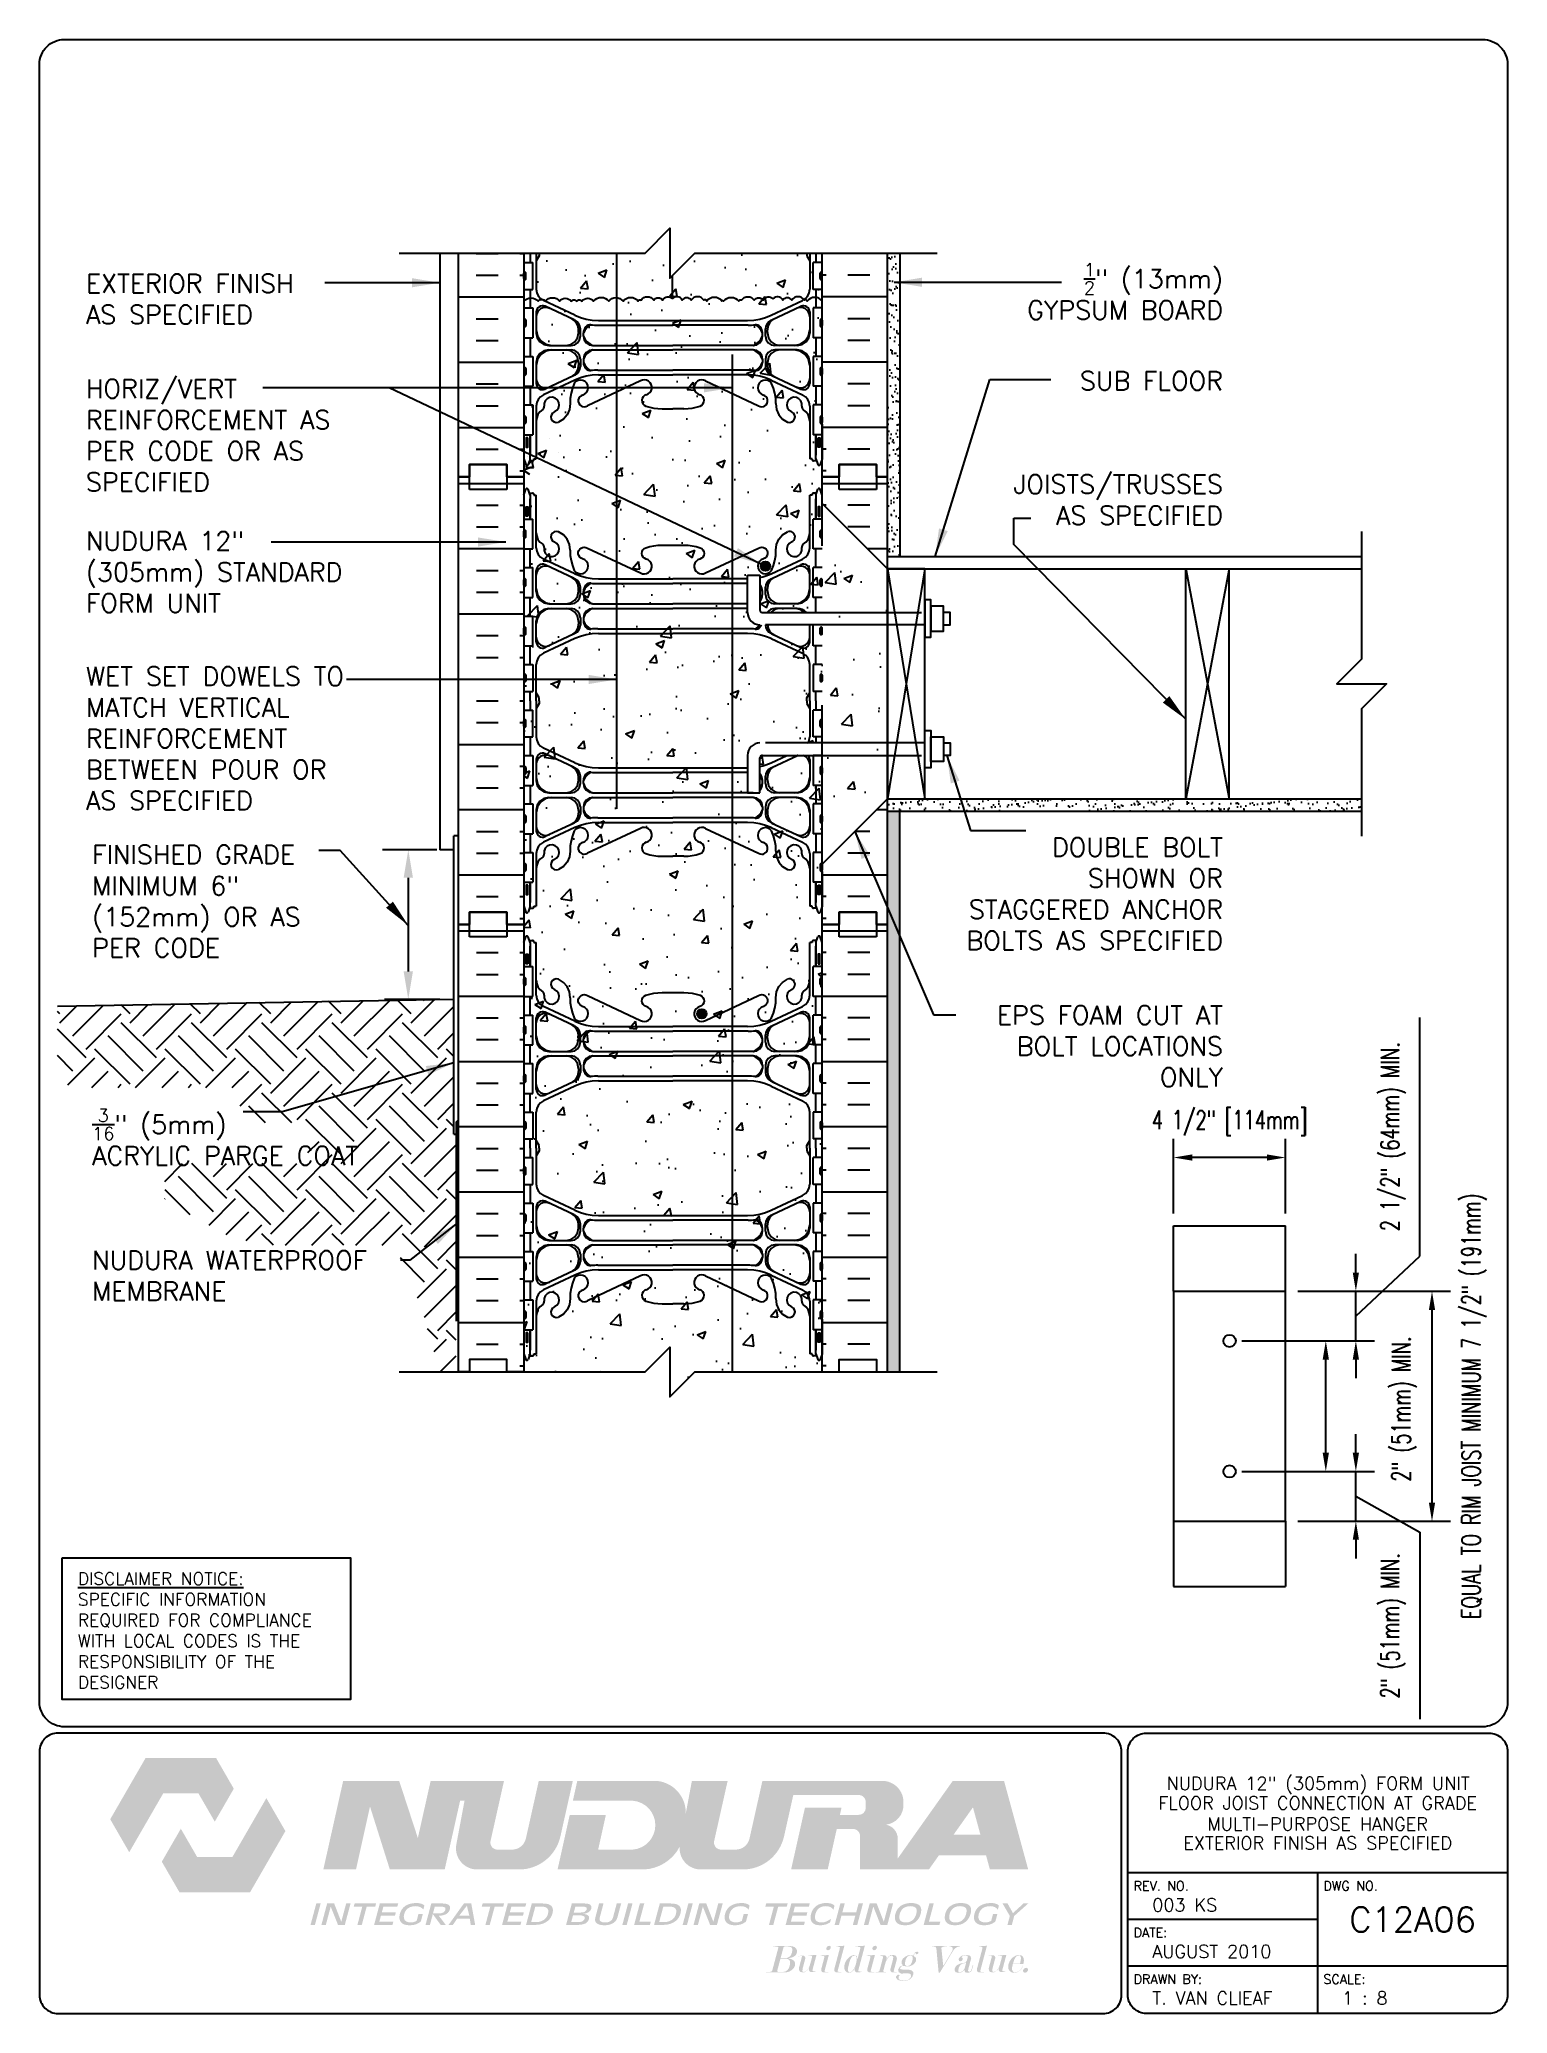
# Paper-space layout 'C12A06' of a CAD drawing. Header units: inches. Extents: x 0.42 to 7.8, y 0.49 to 10.41.
# The model-space entities are those that its viewports show. They can reach past a viewport. Long polylines and large blocks are cut down to what shows.
import ezdxf
from ezdxf.enums import TextEntityAlignment as Align

# ---------------------------------------------------------------- set-up
doc = ezdxf.new("R2010")
doc.units = ezdxf.units.IN
doc.header["$LTSCALE"] = 0.5
doc.header["$MEASUREMENT"] = 0
doc.header["$PDMODE"] = 3
doc.header["$PDSIZE"] = 0.0625
doc.linetypes.add('DASHED2', pattern=[0.375, 0.25, -0.125])
doc.linetypes.add('HIDDEN2', pattern=[0.1875, 0.125, -0.0625])
for name, color, linetype in [('HATCH', 12, 'Continuous'), ('LINE15', 9, 'Continuous'), ('LINE18', 9, 'Continuous'), ('line25', 2, 'Continuous'), ('LINE3', 3, 'Continuous'), ('LINE50', 5, 'Continuous'), ('LINE9', 9, 'Continuous'), ('LOGO', 7, 'Continuous'), ('TBK_LINE65', 3, 'Continuous'), ('TBK_TEXT', 4, 'Continuous'), ('TEXT', 4, 'Continuous'), ('Web_Edge', 9, 'Continuous')]:
    doc.layers.add(name, color=color, linetype=linetype)
doc.styles.add('DIM', font='romans.shx', dxfattribs={"width": 0.7})
doc.styles.add('ROMANS', font='romans.shx', dxfattribs={"height": 0.75})
doc.dimstyles.new('ext_12', dxfattribs={"dimscale": 12, "dimtxt": 0.09375, "dimasz": 0.09375, "dimexe": 0.09375, "dimexo": 0.0625, "dimgap": 0.0625, "dimtad": 1, "dimdec": 1, "dimzin": 3, "dimdsep": 46, "dimlunit": 4, "dimtxsty": 'DIM', "dimcen": 0.09, "dimdle": 0.09375, "dimclrt": 4, "dimadec": 0, "dimazin": 0, "dimtfac": 1, "dimtdec": 1, "dimtmove": 2, "dimatfit": 3, "dimfxl": 0, "dimfrac": 2, "dimtolj": 1, "dimtzin": 0, "dimarcsym": 0})
doc.dimstyles.new('ext_8', dxfattribs={"dimscale": 8, "dimtxt": 0.09375, "dimasz": 0.09375, "dimexe": 0.09375, "dimexo": 0.0625, "dimgap": 0.0625, "dimtad": 1, "dimdec": 3, "dimzin": 3, "dimdsep": 46, "dimlunit": 4, "dimtxsty": 'DIM', "dimcen": 0.09, "dimdle": 0.09375, "dimclrt": 4, "dimadec": 0, "dimazin": 0, "dimtfac": 1, "dimtdec": 3, "dimtmove": 2, "dimatfit": 3, "dimfxl": 0, "dimfrac": 2, "dimtolj": 1, "dimtzin": 0, "dimarcsym": 0})
pattern_1 = [(37.5, (80.9344, 13.57936), (-0.0157483, 0.48170594), [0, -0.38, 0, -0.425, 0, -0.40625]), (7.5, (80.9344, 13.57936), (0.4424442, 0.7055365), [0, -0.205, 0, -0.3425, 0, -0.13125]), (327.5, (80.6269, 13.57936), (0.7785355, 0.0014148), [0, -0.125, 0, -0.45, 0, -0.5875]), (317.5, (80.6269, 13.57936), (0.7515317, 0.219419), [0, -0.0625, 0, -0.295, 0, -0.3375])]

psp = doc.layouts.new('C12A06')

# ---------------------------------------------------------------- texts
at = {"layer": 'TBK_TEXT', "color": 7, "style": 'ROMANS'}
for s, p in [('REV. NO.', (5.9215, 1.107)), ('DWG NO.', (6.876, 1.107)), ('DATE:', (5.9215, 0.8726)), ('DRAWN BY:', (5.9215, 0.6382)), ('SCALE:', (6.876, 0.6382))]:
    psp.add_text(s, height=0.04688, dxfattribs=at).set_placement(p)
at = {"layer": 'TEXT', "insert": (0.6134, 2.7065), "char_height": 0.0625, "width": 1.41371, "attachment_point": 1, "style": 'ROMANS'}
psp.add_mtext('{\\Fromans.shx|c1;\\LDISCLAIMER NOTICE:\\l\\PSPECIFIC INFORMATION REQUIRED FOR COMPLIANCE WITH LOCAL CODES IS THE RESPONSIBILITY OF THE DESIGNER}', dxfattribs=at)

msp = doc.modelspace()

# ---------------------------------------------------------------- texts
at = {"layer": 'TEXT', "char_height": 0.75, "style": 'ROMANS'}
for s, insert, width, attachment_point in [('EXTERIOR FINISH\\PAS SPECIFIED', (159.7795, 154.0538), 11.748593, 4), ('\\A1;{\\H0.7x;\\S1/2;}" (13mm) GYPSUM BOARD', (205.5177, 154.3664), 10.131286, 6), ('HORIZ/VERT REINFORCEMENT AS PER CODE OR AS SPECIFIED', (159.7795, 148.5706), 11.748593, 4), ('\\A1;{\\H1x;SUB FLOOR}', (205.5177, 150.7635), 11.434856, 6), ('JOISTS/TRUSSES \\PAS SPECIFIED', (205.5177, 145.9792), 12.68906, 6), ('NUDURA 12" (305mm) STANDARD FORM UNIT', (159.7795, 143.0751), 11.748593, 4), ('WET SET DOWELS TO MATCH VERTICAL REINFORCEMENT BETWEEN POUR OR AS SPECIFIED', (159.7795, 136.3795), 11.748593, 4), ('FINISHED GRADE MINIMUM 6" (152mm) OR AS PER CODE', (160.0295, 129.8319), 10.751825, 4), ('DOUBLE BOLT SHOWN OR STAGGERED ANCHOR BOLTS AS SPECIFIED', (205.5177, 130.1297), 11.434856, 6), ('EPS FOAM CUT AT BOLT LOCATIONS ONLY ', (205.5177, 124.0029), 11.434856, 6), ('\\A1;{\\H0.7x;\\S3/16;}" (5mm) \\PACRYLIC PARGE COAT', (160.0295, 120.3508), 11.748593, 4), ('\\A1;NUDURA WATERPROOF MEMBRANE', (160.0295, 114.7689), 12.783128, 4)]:
    msp.add_mtext(s, dxfattribs=dict(at, insert=insert, width=width, attachment_point=attachment_point))

# ---------------------------------------------------------------- blocks, each defined once
blk = doc.blocks.new('TITLEBLOCK-Tag')
at = {"style": 'ROMANS'}
for tag, height, p in [('TITLE_LINE_1', 0.065, (0.927, -0.1328)), ('TITLE_LINE_2', 0.065, (0.9294, -0.2258)), ('CENTRE-LINE-3', 0.065, (0.927, -0.3246)), ('TITLE_LINE_4', 0.065, (0.927, -0.4299)), ('TITLE_LINE_5', 0.065, (0.927, -0.526)), ('DWG', 0.125, (1.4043, -0.9102))]:
    blk.add_attdef(tag, text='', height=height, dxfattribs=at).set_placement(p, align=Align.MIDDLE_CENTER)
for tag, p in [('LATEST_REVISION', (0.0954, -0.8366)), ('REVISION_DATE', (0.0954, -1.071)), ('DRAWN_BY', (0.0954, -1.3053)), ('SCALE', (1.0499, -1.3053))]:
    blk.add_attdef(tag, text='', height=0.065, dxfattribs=at).set_placement(p, align=Align.MIDDLE_LEFT)
blk = doc.blocks.new('*D1')
at = {"layer": 'Defpoints', "color": 0}
for p in [(203.533, 119.524), (203.533, 116.772), (208.033, 116.772)]:
    blk.add_point(p, dxfattribs=at)
at = {"layer": 'TEXT', "color": 0, "lineweight": -2}
for p, q in [((203.533, 117.272), (203.533, 120.274)), ((208.033, 117.272), (208.033, 120.274)), ((207.283, 119.524), (204.283, 119.524))]:
    blk.add_line(p, q, dxfattribs=at)
at = {"layer": 'TEXT', "color": 0}
for points in [[(204.283, 119.649), (204.283, 119.399), (203.533, 119.524)], [(207.283, 119.649), (207.283, 119.399), (208.033, 119.524)]]:
    blk.add_solid(points, dxfattribs=at)
at = {"layer": 'TEXT', "color": 4, "insert": (205.783, 120.91), "char_height": 0.75, "attachment_point": 5, "style": 'DIM'}
blk.add_mtext('\\A1;4 1/2" [114mm]', dxfattribs=at)
blk = doc.blocks.new('*D2')
at = {"layer": 'Defpoints', "color": 0}
for p in [(208.033, 114.147), (208.033, 104.897), (213.926, 104.897)]:
    blk.add_point(p, dxfattribs=at)
at = {"layer": 'TEXT', "color": 0, "lineweight": -2}
for p, q in [((208.533, 114.147), (214.676, 114.147)), ((213.926, 113.397), (213.926, 105.647)), ((208.533, 104.897), (214.676, 104.897))]:
    blk.add_line(p, q, dxfattribs=at)
at = {"layer": 'TEXT', "color": 0}
for points in [[(213.801, 113.397), (214.051, 113.397), (213.926, 114.147)], [(213.801, 105.647), (214.051, 105.647), (213.926, 104.897)]]:
    blk.add_solid(points, dxfattribs=at)
at = {"layer": 'TEXT', "color": 4, "insert": (215.621, 109.522), "char_height": 0.75, "attachment_point": 5, "rotation": 90, "style": 'DIM'}
blk.add_mtext('\\A1;EQUAL TO RIM JOIST MINIMUM 7 1/2" (191mm) ', dxfattribs=at)
blk = doc.blocks.new('*D3')
at = {"layer": 'Defpoints', "color": 0}
for p in [(205.783, 106.897), (210.863, 106.897), (208.033, 104.897)]:
    blk.add_point(p, dxfattribs=at)
at = {"layer": 'TEXT', "color": 0, "lineweight": -2}
for p, q in [((210.863, 107.647), (210.863, 108.397)), ((206.283, 106.897), (211.613, 106.897)), ((210.863, 104.897), (210.863, 106.897)), ((210.863, 104.897), (210.863, 106.897)), ((210.863, 105.897), (213.433, 104.453)), ((208.533, 104.897), (211.613, 104.897)), ((210.863, 104.147), (210.863, 103.397)), ((213.433, 104.453), (213.433, 96.928))]:
    blk.add_line(p, q, dxfattribs=at)
at = {"layer": 'TEXT', "color": 0}
for points in [[(210.738, 107.647), (210.988, 107.647), (210.863, 106.897)], [(210.738, 104.147), (210.988, 104.147), (210.863, 104.897)]]:
    blk.add_solid(points, dxfattribs=at)
at = {"layer": 'TEXT', "color": 4, "insert": (212.362, 100.69), "char_height": 0.75, "attachment_point": 5, "rotation": 90, "style": 'DIM'}
blk.add_mtext('\\A1;2" (51mm) MIN.', dxfattribs=at)
blk = doc.blocks.new('*D4')
at = {"layer": 'Defpoints', "color": 0}
for p in [(205.783, 112.147), (209.654, 112.147), (205.783, 106.897)]:
    blk.add_point(p, dxfattribs=at)
at = {"layer": 'TEXT', "color": 0, "lineweight": -2}
for p, q in [((206.283, 112.147), (210.404, 112.147)), ((209.654, 107.647), (209.654, 111.397)), ((206.283, 106.897), (210.404, 106.897))]:
    blk.add_line(p, q, dxfattribs=at)
at = {"layer": 'TEXT', "color": 0}
for points in [[(209.529, 111.397), (209.779, 111.397), (209.654, 112.147)], [(209.529, 107.647), (209.779, 107.647), (209.654, 106.897)]]:
    blk.add_solid(points, dxfattribs=at)
at = {"layer": 'TEXT', "color": 4, "insert": (212.808, 109.412), "char_height": 0.75, "attachment_point": 5, "rotation": 90, "style": 'DIM'}
blk.add_mtext('\\A1;2" (51mm) MIN.', dxfattribs=at)
blk = doc.blocks.new('*D5')
at = {"layer": 'Defpoints', "color": 0}
for p in [(208.033, 114.147), (210.863, 114.147), (205.783, 112.147)]:
    blk.add_point(p, dxfattribs=at)
at = {"layer": 'TEXT', "color": 0, "lineweight": -2}
for p, q in [((213.433, 115.562), (213.433, 125.162)), ((210.863, 114.897), (210.863, 115.647)), ((210.863, 113.147), (213.433, 115.562)), ((208.533, 114.147), (211.613, 114.147)), ((210.863, 112.147), (210.863, 114.147)), ((210.863, 112.147), (210.863, 114.147)), ((206.283, 112.147), (211.613, 112.147)), ((210.863, 111.397), (210.863, 110.647))]:
    blk.add_line(p, q, dxfattribs=at)
at = {"layer": 'TEXT', "color": 0}
for points in [[(210.738, 114.897), (210.988, 114.897), (210.863, 114.147)], [(210.738, 111.397), (210.988, 111.397), (210.863, 112.147)]]:
    blk.add_solid(points, dxfattribs=at)
at = {"layer": 'TEXT', "color": 4, "insert": (212.362, 120.362), "char_height": 0.75, "attachment_point": 5, "rotation": 90, "style": 'DIM'}
blk.add_mtext('\\A1;2 1/2" (64mm) MIN.', dxfattribs=at)

# ---------------------------------------------------------------- dimensions: what is measured, and where the dimension line sits
at = {"layer": 'TEXT'}
for base, p1, p2, text, override, picture, middle in [((210.8626, 114.1471), (205.7829, 112.1471), (208.0329, 114.1471), '2 1/2" (64mm) MIN.', {"dimtmove": 1}, '*D5', (213.4333, 116.0616)), ((209.6542, 112.1471), (205.7829, 106.8971), (205.7829, 112.1471), '2" (51mm) MIN.', {"dimtmove": 2}, '*D4', (212.8078, 109.4122)), ((210.8626, 106.8971), (208.0329, 104.8971), (205.7829, 106.8971), '2" (51mm) MIN.', {"dimtmove": 1}, '*D3', (213.4333, 103.9527))]:
    dim = msp.add_linear_dim(base=base, p1=p1, p2=p2, angle=90, text=text, dimstyle='ext_8', override=override, dxfattribs=at)
    dim.commit()
    dim.dimension.update_dxf_attribs({"geometry": picture, "text_midpoint": middle, "dimtype": 160})
dim = msp.add_linear_dim(base=(203.5329, 119.5241), p1=(208.0329, 116.7721), p2=(203.5329, 116.7721), dimstyle='ext_8', dxfattribs=at)
dim.commit()
dim.dimension.update_dxf_attribs({"geometry": '*D1', "text_midpoint": (205.7829, 120.9102), "dimtype": 160})
dim = msp.add_linear_dim(base=(213.9263, 104.8971), p1=(208.0329, 114.1471), p2=(208.0329, 104.8971), angle=90, text='EQUAL TO RIM JOIST MINIMUM 7 1/2" (191mm) ', dimstyle='ext_8', dxfattribs=at)
dim.commit()
dim.dimension.update_dxf_attribs({"geometry": '*D2', "text_midpoint": (215.6214, 109.5221), "dimtype": 160})

# ---------------------------------------------------------------- hatches: boundary and pattern name
at = {"layer": 'HATCH'}
h = msp.add_hatch(dxfattribs=at)
h.set_pattern_fill('AR-CONC', color=256, scale=0.5, style=0)
h.paths.add_polyline_path([(184.2705, 155.8996), (183.2705, 154.8996), (183.2705, 156.8996), (182.2705, 155.8996), (181.1232, 155.8996), (181.1232, 154.1133, -0.227027), (181.3871, 153.9645, -0.520567), (181.9946, 153.9645, -0.520567), (182.1095, 154.0138, -0.520567), (182.6185, 154.0138, -0.5205671), (182.9797, 154.0138, -0.520567), (183.3737, 154.063, -0.520567), (183.7678, 154.0138, -0.5205671), (184.129, 154.0138, -0.520567), (184.6379, 154.0138, -0.520567), (184.7529, 153.9645, -0.520567), (185.3604, 153.9645, -0.0394093), (185.3955, 154.0071, -0.0394093), (185.4306, 153.9645, -0.520567), (186.0381, 153.9645, -0.520567), (186.153, 154.0138, -0.520567), (186.662, 154.0138, -0.5205671), (187.0232, 154.0138, -0.520567), (187.4172, 154.063, -0.520567), (187.8113, 154.0138, -0.5205671), (188.1725, 154.0138, -0.520567), (188.6815, 154.0138, -0.520567), (188.7964, 153.9645, -0.508398), (189.3955, 153.976), (189.3955, 155.8996)])
h = msp.add_hatch(dxfattribs=at)
h.set_pattern_fill('AR-CONC', color=256, scale=0.5, style=0)
h.paths.add_polyline_path([(179.3019, 153.9645, -0.5205671), (179.5154, 153.9645, -0.5205671), (179.7288, 153.9645, -0.520567), (180.2049, 153.9645, -0.520567), (180.8124, 153.9645, -0.2625153), (181.1232, 154.1133), (181.1232, 155.8996), (177.3955, 155.8996), (177.3955, 153.9645, -0.4648223), (177.972, 153.9645, -0.5205671), (178.2676, 153.9645, -0.520567), (178.8258, 153.9645, -0.520567)])
h = msp.add_hatch(dxfattribs=at)
h.set_pattern_fill('AR-SAND', color=256, scale=0.25, style=0)
h.set_pattern_definition(pattern_1)
h.paths.add_polyline_path([(192.5205, 155.8996), (192.0205, 155.8996), (192.0205, 146.8996), (192.0205, 143.6996), (192.5205, 143.6996)])
h = msp.add_hatch(dxfattribs=at)
h.set_pattern_fill('AR-CONC', color=256, scale=0.5, style=0)
h.paths.add_polyline_path([(180.2049, 153.9645, 0.520567), (179.7288, 153.9645, 0.5205671), (179.5154, 153.9645, 0.5205671), (179.3019, 153.9645, 0.520567), (178.8258, 153.9645, 0.520567), (178.2676, 153.9645, 0.5205671), (177.972, 153.9645, 0.4648223), (177.3955, 153.9645), (177.3955, 147.1565), (177.4198, 147.1401), (177.3955, 147.1401), (177.3955, 146.8996), (177.3955, 128.8996), (177.3955, 110.8996), (182.2705, 110.8996), (183.2705, 111.8996), (183.2705, 109.8996), (184.2705, 110.8996), (189.3955, 110.8996), (189.3955, 128.8996), (189.3955, 131.3246), (189.3955, 135.6996), (186.992, 135.6996, 0.4142136), (186.892, 135.5996), (186.892, 134.1996), (186.392, 134.1996), (186.392, 135.6996, -0.4142136), (186.892, 136.1996), (189.3955, 136.1996), (189.3955, 140.9496), (186.892, 140.9496, -0.4142136), (186.392, 141.4496), (186.392, 142.9496), (186.892, 142.9496), (186.892, 141.5496, 0.4142136), (186.992, 141.4496), (189.3955, 141.4496), (189.3955, 145.8246), (189.3955, 146.8996), (189.3955, 153.976, 0.508398), (188.7964, 153.9645, 0.520567), (188.6815, 154.0138, 0.520567), (188.1725, 154.0138, 0.5205671), (187.8113, 154.0138, 0.520567), (187.4172, 154.063, 0.520567), (187.0232, 154.0138, 0.5205671), (186.662, 154.0138, 0.520567), (186.153, 154.0138, 0.520567), (186.0381, 153.9645, 0.520567), (185.4306, 153.9645, 0.0394093), (185.3955, 154.0071, 0.0394093), (185.3604, 153.9645, 0.520567), (184.7529, 153.9645, 0.520567), (184.6379, 154.0138, 0.520567), (184.129, 154.0138, 0.5205671), (183.7678, 154.0138, 0.520567), (183.3737, 154.063, 0.520567), (182.9797, 154.0138, 0.5205671), (182.6185, 154.0138, 0.520567), (182.1095, 154.0138, 0.520567), (181.9946, 153.9645, 0.520567), (181.3871, 153.9645, 0.520567), (180.8124, 153.9645, 0.520567)])
h.paths.add_polyline_path([(184.8499, 143.9099, -1), (184.4749, 143.9099, -1)], flags=16)
h.paths.add_polyline_path([(183.3389, 125.9015, -1), (182.9639, 125.9015, -1)], flags=16)
h = msp.add_hatch(dxfattribs=at)
h.set_pattern_fill('INSUL', color=256, scale=7, style=0)
h.set_pattern_definition([(0, (-2748.766, -268.11), (0, 2.625), []), (0, (-2748.766, -267.235), (0, 2.625), [0.875, -0.875]), (0, (-2748.766, -266.36), (0, 2.625), [0.875, -0.875])])
h.paths.add_polyline_path([(174.7705, 128.8996), (175.208, 128.8996), (175.208, 129.3996), (176.708, 129.3996), (176.708, 128.8996), (177.3955, 128.8996), (177.3955, 146.8996), (176.708, 146.8996), (176.708, 147.3996), (175.208, 147.3996), (175.208, 146.8996), (174.7705, 146.8996)])
h = msp.add_hatch(dxfattribs=at)
h.set_pattern_fill('INSUL', color=256, scale=7, style=0)
h.set_pattern_definition([(180, (3115.557, -268.11), (0, 2.625), []), (180, (3115.557, -267.235), (0, 2.625), [0.875, -0.875]), (180, (3115.557, -266.36), (0, 2.625), [0.875, -0.875])])
h.paths.add_polyline_path([(192.0205, 133.9496), (189.3955, 131.3246), (189.3955, 128.8996), (190.083, 128.8996), (190.083, 129.3996), (191.583, 129.3996), (191.583, 128.8996), (192.0205, 128.8996)])
h.paths.add_polyline_path([(189.3955, 145.8246), (192.0205, 143.1996), (192.0205, 146.8996), (191.583, 146.8996), (191.583, 147.3996), (190.083, 147.3996), (190.083, 146.8996), (189.3955, 146.8996)])
h = msp.add_hatch(dxfattribs=at)
h.set_pattern_fill('AR-CONC', color=256, scale=0.5, style=0)
h.set_pattern_definition([(50, (55.9714, -16.6896), (3.5863, -0.31376), [0.375, -4.125]), (355, (55.9714, -16.6896), (-0.693757, 3.76096), [0.3, -3.3]), (100.4514, (56.2703, -16.7157), (2.892547, 3.4472), [0.3187, -3.50571]), (46.1842, (55.9714, -15.6896), (5.336205, -0.827595), [0.5625, -6.1875]), (96.6356, (56.416, -15.7586), (4.67331, 4.87059), [0.47805, -5.25856]), (351.1842, (55.9714, -15.6896), (4.67331, 4.8706), [0.45, -4.95]), (21, (56.4714, -15.9396), (2.984535, -2.013094), [0.375, -4.125]), (326, (56.4714, -15.9396), (1.216577, 3.62575), [0.3, -3.3]), (71.4514, (56.72, -16.1074), (4.201113, 1.61265), [0.3187, -3.50571]), (37.5, (55.9714, -16.6896), (0.060799, 1.664469), [0, -3.26, 0, -3.35, 0, -3.3125]), (7.5, (55.9714, -16.6896), (1.315348, 1.972059), [0, -1.91, 0, -3.185, 0, -1.2625]), (327.5, (54.8564, -16.6896), (2.669112, -0.112774), [0, -1.25, 0, -3.9, 0, -5.175]), (317.5, (54.3564, -16.6896), (2.91593, 0.500525), [0, -1.625, 0, -2.59, 0, -3.675])])
h.paths.add_polyline_path([(192.0205, 140.6371), (189.3955, 140.6371), (189.3955, 136.5121), (192.0205, 136.5121)])
h.paths.add_polyline_path([(192.0205, 135.0746), (192.0205, 136.0121), (189.3955, 136.0121), (189.3955, 132.4496)])
h.paths.add_polyline_path([(189.3955, 144.6996), (189.3955, 141.1371), (192.0205, 141.1371), (192.0205, 142.0746)])
h = msp.add_hatch(dxfattribs=at)
h.set_pattern_fill('AR-SAND', color=256, scale=0.25, style=0)
h.set_pattern_definition(pattern_1)
h.paths.add_polyline_path([(211.0929, 133.4496), (211.0929, 133.9496), (192.0205, 133.9496), (192.0205, 133.4496)])
h = msp.add_hatch(dxfattribs=at)
h.set_pattern_fill('AR-SAND', color=256, scale=0.25, style=0)
h.set_pattern_definition(pattern_1)
h.paths.add_polyline_path([(192.5205, 133.4496), (192.0205, 133.4496), (192.0205, 128.8996), (192.0205, 110.8996), (192.5205, 110.8996)])
h = msp.add_hatch(dxfattribs=at)
h.set_pattern_fill('INSUL', color=256, scale=7, style=0)
h.set_pattern_definition([(0, (-2748.766, -286.11), (0, 2.625), []), (0, (-2748.766, -285.235), (0, 2.625), [0.875, -0.875]), (0, (-2748.766, -284.36), (0, 2.625), [0.875, -0.875])])
h.paths.add_polyline_path([(174.7705, 110.8996), (175.208, 110.8996), (175.208, 111.3996), (176.708, 111.3996), (176.708, 110.8996), (177.3955, 110.8996), (177.3955, 128.8996), (176.708, 128.8996), (176.708, 129.3996), (175.208, 129.3996), (175.208, 128.8996), (174.7705, 128.8996)])
h = msp.add_hatch(dxfattribs=at)
h.set_pattern_fill('INSUL', color=256, scale=7, style=0)
h.set_pattern_definition([(180, (3115.557, -286.11), (0, 2.625), []), (180, (3115.557, -285.235), (0, 2.625), [0.875, -0.875]), (180, (3115.557, -284.36), (0, 2.625), [0.875, -0.875])])
h.paths.add_polyline_path([(192.0205, 110.8996), (191.583, 110.8996), (191.583, 111.3996), (190.083, 111.3996), (190.083, 110.8996), (189.3955, 110.8996), (189.3955, 128.8996), (190.083, 128.8996), (190.083, 129.3996), (191.583, 129.3996), (191.583, 128.8996), (192.0205, 128.8996)])
h = msp.add_hatch(dxfattribs=at)
h.set_pattern_fill('EARTH', color=256, scale=8, angle=45, style=0)
h.set_pattern_definition([(45, (74.9344, 13.575), (2e-16, 2.828427), [2, -2]), (45, (74.404, 14.1053), (2e-16, 2.828427), [2, -2]), (45, (73.8737, 14.6356), (2e-16, 2.828427), [2, -2]), (135, (73.8737, 14.9892), (-2.828427, 4e-16), [2, -2]), (135, (74.404, 15.5195), (-2.828427, 4e-16), [2, -2]), (135, (74.9344, 16.0499), (-2.828427, 4e-16), [2, -2])])
h.paths.add_polyline_path([(157.5458, 123.709), (157.5458, 123.709), (157.5344, 123.7173)])
h.paths.add_polyline_path([(158.6347, 125.6167), (158.6347, 122.8332), (158.646, 122.8232), (158.6734, 122.7989), (158.7007, 122.7745), (158.728, 122.75), (158.7552, 122.7255), (158.7824, 122.7009), (158.8095, 122.6762), (158.8365, 122.6515), (158.8635, 122.6267), (158.8904, 122.6018), (158.9173, 122.5769), (158.9441, 122.5518), (158.9708, 122.5267), (158.9975, 122.5016), (159.0241, 122.4764), (159.0506, 122.4511), (159.0771, 122.4257), (159.1036, 122.4003), (159.1299, 122.3747), (159.1562, 122.3492), (159.1633, 122.3422), (165.9924, 122.3422), (165.9924, 120.914), (168.7128, 120.914), (168.7128, 119.2818), (162.9547, 119.2818), (162.9547, 117.7824), (165.6525, 116.3039), (165.6878, 116.2964), (165.7231, 116.2889), (165.7584, 116.2815), (165.7937, 116.274), (165.8289, 116.2665), (165.8641, 116.2589), (165.8993, 116.2514), (165.9344, 116.2438), (165.9694, 116.2363), (166.0045, 116.2287), (166.0395, 116.2211), (166.0745, 116.2134), (166.1094, 116.2058), (166.1443, 116.1982), (166.1792, 116.1905), (166.214, 116.1828), (166.2488, 116.1751), (166.2836, 116.1674), (166.3183, 116.1597), (166.353, 116.152), (166.3876, 116.1443), (166.4222, 116.1365), (166.4568, 116.1287), (166.4913, 116.121), (166.5258, 116.1132), (166.5603, 116.1054), (166.5947, 116.0976), (166.6291, 116.0898), (166.6634, 116.082), (166.6977, 116.0741), (166.732, 116.0663), (166.7662, 116.0584), (166.8004, 116.0506), (166.8346, 116.0427), (166.8687, 116.0348), (166.9027, 116.0269), (166.9368, 116.019), (166.9708, 116.0111), (167.0047, 116.0032), (167.0387, 115.9953), (167.0416, 115.9946), (172.4306, 115.9946), (172.4306, 114.7255), (172.4348, 114.7247), (172.9034, 114.2921), (173.2093, 113.7073), (174.0205, 110.8996), (174.6767, 110.8996), (174.6767, 120.4544), (174.583, 120.4544), (174.583, 125.8953)])
at = {"layer": 'LINE3'}
for points in [[(186.9264, 143.3112, 1), (187.3014, 143.3112, 1)], [(184.3657, 125.3001, 1), (184.7407, 125.3001, 1)]]:
    msp.add_hatch(color=256, dxfattribs=at).paths.add_polyline_path(points)

# ---------------------------------------------------------------- linework, layer by layer
at = {"layer": 'HATCH'}
for p, q in [((175.4839, 155.8901), (176.3589, 155.8901)), ((177.2339, 155.8901), (177.3955, 155.8901)), ((189.5571, 155.8901), (189.3955, 155.8901)), ((191.3071, 155.8901), (190.4321, 155.8901)), ((175.4839, 155.0151), (176.3589, 155.0151)), ((177.2339, 155.0151), (177.3955, 155.0151)), ((177.7399, 154.9597), (177.7399, 154.9597)), ((189.5571, 155.0151), (189.3955, 155.0151)), ((191.3071, 155.0151), (190.4321, 155.0151)), ((174.7705, 154.1401), (177.3955, 154.1401)), ((192.0205, 154.1401), (189.3955, 154.1401)), ((175.4839, 153.2651), (176.3589, 153.2651)), ((191.3071, 153.2651), (190.4321, 153.2651)), ((175.4839, 152.3901), (176.3589, 152.3901)), ((191.3071, 152.3901), (190.4321, 152.3901)), ((174.7705, 151.5151), (177.3955, 151.5151)), ((192.0205, 151.5151), (189.3955, 151.5151)), ((175.4839, 150.6401), (176.3589, 150.6401)), ((191.3071, 150.6401), (190.4321, 150.6401)), ((175.4839, 149.7651), (176.3589, 149.7651)), ((191.3071, 149.7651), (190.4321, 149.7651)), ((174.7705, 148.8901), (177.3955, 148.8901)), ((192.0205, 148.8901), (189.3955, 148.8901)), ((175.4839, 148.0151), (176.3589, 148.0151)), ((177.2339, 148.0151), (177.3955, 148.0151)), ((177.5299, 147.7365), (177.5299, 147.7365)), ((178.4236, 148.4555), (178.4236, 148.4555)), ((178.7816, 147.9013), (178.7816, 147.9013)), ((189.5571, 148.0151), (189.3955, 148.0151)), ((191.3071, 148.0151), (190.4321, 148.0151)), ((177.2339, 147.1401), (177.3955, 147.1401)), ((177.3955, 147.1838), (177.7198, 147.3083)), ((177.3955, 147.1565), (177.6184, 147.0062)), ((189.5571, 147.1401), (189.3955, 147.1401)), ((192.0205, 143.1996), (192.0205, 133.9496)), ((192.0205, 143.1996), (193.5205, 133.9496)), ((193.5205, 143.1996), (192.0205, 133.9496)), ((204.0205, 143.1996), (205.7705, 133.9496)), ((205.7705, 143.1996), (204.0205, 133.9496)), ((192.0205, 141.4496), (192.0205, 140.6996))]:
    msp.add_line(p, q, dxfattribs=at)
for points in [[(177.3955, 153.9645, -0.4648223), (177.972, 153.9645, -0.5205671), (178.2676, 153.9645, -0.5205671), (178.8258, 153.9645, -0.5205671), (179.3019, 153.9645, -0.5205671), (179.5154, 153.9645, -0.5205671), (179.7288, 153.9645, -0.5205671), (180.2049, 153.9645, -0.5205671), (180.8124, 153.9645, -0.5205671), (181.3871, 153.9645, -0.5205671), (181.9946, 153.9645, -0.5205671), (182.1095, 154.0138, -0.5205671), (182.6185, 154.0138, -0.5205671), (182.9797, 154.0138, -0.5205671), (183.3737, 154.063)], [(185.3955, 154.0071, 0.0394093), (185.3604, 153.9645, 0.5205671), (184.7529, 153.9645, 0.5205671), (184.6379, 154.0138, 0.5205671), (184.129, 154.0138, 0.5205671), (183.7678, 154.0138, 0.5205671), (183.3737, 154.063)], [(185.3955, 154.0071, -0.0394093), (185.4306, 153.9645, -0.5205671), (186.0381, 153.9645, -0.5205671), (186.153, 154.0138, -0.5205671), (186.662, 154.0138, -0.5205671), (187.0232, 154.0138, -0.5205671), (187.4172, 154.063)], [(189.3955, 153.976, 0.508398), (188.7964, 153.9645, 0.5205671), (188.6815, 154.0138, 0.5205671), (188.1725, 154.0138, 0.5205671), (187.8113, 154.0138, 0.5205671), (187.4172, 154.063)]]:
    msp.add_lwpolyline(points, format="xyb", dxfattribs=at)
at = {"layer": 'HATCH', "color": 2}
msp.add_lwpolyline([(192.0205, 133.9496), (193.5205, 133.9496), (193.5205, 143.1996), (192.0205, 143.1996)], close=True, dxfattribs=at)
at = {"layer": 'LINE15', "linetype": 'HIDDEN2'}
for points in [[(186.892, 140.9496, -0.4142136), (186.392, 141.4496), (186.392, 142.9496), (186.892, 142.9496), (186.892, 141.5496, 0.4142136), (186.992, 141.4496)], [(186.892, 136.1996, 0.4142136), (186.392, 135.6996), (186.392, 134.1996), (186.892, 134.1996), (186.892, 135.5996, -0.4142136), (186.992, 135.6996)]]:
    msp.add_lwpolyline(points, format="xyb", dxfattribs=at)
for points in [[(186.992, 141.4496), (193.5205, 141.4496)], [(193.5205, 140.9496), (186.892, 140.9496)], [(193.5205, 136.1996), (186.892, 136.1996)], [(186.992, 135.6996), (193.5205, 135.6996)]]:
    msp.add_lwpolyline(points, dxfattribs=at)
at = {"layer": 'LINE18'}
for points in [[(193.5205, 140.4496), (193.7705, 140.4496), (193.7705, 141.9496), (193.5205, 141.9496)], [(193.7705, 140.6996), (194.2705, 140.6996), (194.2705, 141.6996), (193.7705, 141.6996)], [(193.5205, 136.6996), (193.7705, 136.6996), (193.7705, 135.1996), (193.5205, 135.1996)], [(193.7705, 136.4496), (194.2705, 136.4496), (194.2705, 135.4496), (193.7705, 135.4496)]]:
    msp.add_lwpolyline(points, close=True, dxfattribs=at)
for points in [[(194.2705, 140.9496), (194.5514, 140.9496), (194.5514, 141.4496), (194.2705, 141.4496)], [(194.2705, 136.1996), (194.5514, 136.1996), (194.5514, 135.6996), (194.2705, 135.6996)]]:
    msp.add_lwpolyline(points, dxfattribs=at)
at = {"layer": 'line25'}
for p, q in [((177.3955, 155.8996), (177.3955, 146.8996)), ((189.3955, 146.8996), (189.3955, 155.8996)), ((177.3955, 155.5246), (177.7604, 155.5246)), ((177.3955, 154.8746), (177.3955, 155.0946)), ((177.3955, 155.0396), (177.3955, 155.0396)), ((177.3955, 154.9296), (177.3955, 154.9296)), ((177.4355, 155.1346), (177.4355, 155.1346)), ((177.4355, 154.8346), (177.4355, 154.8346)), ((177.4755, 154.8746), (177.4755, 155.0946)), ((177.7604, 154.4446), (177.7604, 155.5246)), ((189.3955, 155.5246), (189.0305, 155.5246)), ((189.0305, 154.4446), (189.0305, 155.5246)), ((189.3155, 154.8746), (189.3155, 155.0946)), ((189.3555, 155.1346), (189.3555, 155.1346)), ((189.3555, 154.8346), (189.3555, 154.8346)), ((189.3955, 154.8746), (189.3955, 155.0946)), ((189.3955, 155.0396), (189.3955, 155.0396)), ((189.3955, 154.9296), (189.3955, 154.9296)), ((177.3955, 154.4446), (177.7604, 154.4446)), ((189.3955, 154.4446), (189.0305, 154.4446)), ((177.3955, 153.6946), (177.7604, 153.6946)), ((177.7604, 153.6946), (177.7604, 152.4946)), ((189.3955, 153.6946), (189.0305, 153.6946)), ((189.0305, 153.6946), (189.0305, 152.4946)), ((177.3955, 153.2046), (177.3955, 152.9846)), ((177.3955, 153.1496), (177.3955, 153.1496)), ((177.3955, 153.0396), (177.3955, 153.0396)), ((177.3955, 152.4946), (177.7604, 152.4946)), ((177.4355, 153.2446), (177.4355, 153.2446)), ((177.4355, 152.9446), (177.4355, 152.9446)), ((177.4755, 153.2046), (177.4755, 152.9846)), ((189.3955, 152.4946), (189.0305, 152.4946)), ((189.3155, 153.2046), (189.3155, 152.9846)), ((189.3555, 153.2446), (189.3555, 153.2446)), ((189.3555, 152.9446), (189.3555, 152.9446)), ((189.3955, 153.2046), (189.3955, 152.9846)), ((189.3955, 153.1496), (189.3955, 153.1496)), ((189.3955, 153.0396), (189.3955, 153.0396)), ((177.3955, 151.7446), (177.7604, 151.7446)), ((177.7604, 151.7446), (177.7604, 150.5446)), ((189.3955, 151.7446), (189.0305, 151.7446)), ((189.0305, 151.7446), (189.0305, 150.5446)), ((177.3955, 151.2546), (177.3955, 151.0346)), ((177.3955, 151.1996), (177.3955, 151.1996)), ((177.3955, 151.0896), (177.3955, 151.0896)), ((177.4355, 150.9946), (177.4355, 150.9946)), ((177.4755, 151.2546), (177.4755, 151.0346)), ((189.3155, 151.2546), (189.3155, 151.0346)), ((189.3555, 150.9946), (189.3555, 150.9946)), ((189.3955, 151.2546), (189.3955, 151.0346)), ((189.3955, 151.1996), (189.3955, 151.1996)), ((189.3955, 151.0896), (189.3955, 151.0896)), ((177.3955, 150.5446), (177.7604, 150.5446)), ((189.3955, 150.5446), (189.0305, 150.5446)), ((177.3955, 149.7946), (177.7604, 149.7946)), ((177.3955, 149.3046), (177.3955, 149.0846)), ((177.4355, 149.3446), (177.4355, 149.3446)), ((177.4755, 149.3046), (177.4755, 149.0846)), ((177.7604, 149.7946), (177.7604, 148.5946)), ((189.3955, 149.7946), (189.0305, 149.7946)), ((189.0305, 149.7946), (189.0305, 148.5946)), ((189.3155, 149.3046), (189.3155, 149.0846)), ((189.3555, 149.3446), (189.3555, 149.3446)), ((189.3955, 149.3046), (189.3955, 149.0846)), ((177.3955, 149.2496), (177.3955, 149.2496)), ((177.3955, 149.1396), (177.3955, 149.1396)), ((177.3955, 148.5946), (177.7604, 148.5946)), ((177.4355, 149.0446), (177.4355, 149.0446)), ((189.3955, 148.5946), (189.0305, 148.5946)), ((189.3555, 149.0446), (189.3555, 149.0446)), ((189.3955, 149.2496), (189.3955, 149.2496)), ((189.3955, 149.1396), (189.3955, 149.1396)), ((177.3955, 146.8996), (177.3955, 128.8996)), ((177.3955, 146.8996), (177.3955, 128.8996)), ((189.3955, 145.8246), (189.3955, 146.8996)), ((192.0205, 143.1996), (189.3955, 145.8246)), ((177.3955, 145.2046), (177.7604, 145.2046)), ((177.3955, 144.4946), (177.3955, 144.7146)), ((177.3955, 144.6596), (177.3955, 144.6596)), ((177.3955, 144.5496), (177.3955, 144.5496)), ((177.4355, 144.7546), (177.4355, 144.7546)), ((177.4755, 144.4946), (177.4755, 144.7146)), ((177.7604, 144.0046), (177.7604, 145.2046)), ((189.3955, 145.2046), (189.0305, 145.2046)), ((189.0305, 144.0046), (189.0305, 145.2046)), ((189.3155, 144.4946), (189.3155, 144.7146)), ((189.3555, 144.7546), (189.3555, 144.7546)), ((189.3955, 144.4946), (189.3955, 144.7146)), ((189.3955, 144.6596), (189.3955, 144.6596)), ((189.3955, 144.5496), (189.3955, 144.5496)), ((177.3955, 144.0046), (177.7604, 144.0046)), ((177.4355, 144.4546), (177.4355, 144.4546)), ((189.3955, 144.0046), (189.0305, 144.0046)), ((189.3555, 144.4546), (189.3555, 144.4546)), ((177.3955, 143.2546), (177.7604, 143.2546)), ((177.7604, 142.0546), (177.7604, 143.2546)), ((189.3955, 143.2546), (189.0305, 143.2546)), ((189.0305, 142.0546), (189.0305, 143.2546)), ((192.0205, 143.1996), (211.0929, 143.1996)), ((204.0205, 133.9496), (204.0205, 143.1996)), ((205.7705, 133.9496), (205.7705, 143.1996)), ((177.3955, 142.5446), (177.3955, 142.7646)), ((177.3955, 142.7096), (177.3955, 142.7096)), ((177.3955, 142.5996), (177.3955, 142.5996)), ((177.4355, 142.8046), (177.4355, 142.8046)), ((177.4355, 142.5046), (177.4355, 142.5046)), ((177.4755, 142.5446), (177.4755, 142.7646)), ((189.3155, 142.5446), (189.3155, 142.7646)), ((189.3555, 142.8046), (189.3555, 142.8046)), ((189.3555, 142.5046), (189.3555, 142.5046)), ((189.3955, 142.5446), (189.3955, 142.7646)), ((189.3955, 142.7096), (189.3955, 142.7096)), ((189.3955, 142.5996), (189.3955, 142.5996)), ((177.3955, 142.0546), (177.7604, 142.0546)), ((189.3955, 142.0546), (189.0305, 142.0546)), ((177.3955, 141.3046), (177.7604, 141.3046)), ((177.3955, 140.5946), (177.3955, 140.8146)), ((177.3955, 140.7596), (177.3955, 140.7596)), ((177.3955, 140.6496), (177.3955, 140.6496)), ((177.4355, 140.8546), (177.4355, 140.8546)), ((177.4355, 140.5546), (177.4355, 140.5546)), ((177.4755, 140.5946), (177.4755, 140.8146)), ((177.7604, 140.1046), (177.7604, 141.3046)), ((189.0305, 140.1046), (189.0305, 140.9496)), ((189.3155, 140.5946), (189.3155, 140.8146)), ((189.3555, 140.8546), (189.3555, 140.8546)), ((189.3555, 140.5546), (189.3555, 140.5546)), ((189.3955, 140.5946), (189.3955, 140.8146)), ((189.3955, 140.7596), (189.3955, 140.7596)), ((189.3955, 140.6496), (189.3955, 140.6496)), ((177.3955, 140.1046), (177.7604, 140.1046)), ((189.3955, 140.1046), (189.0305, 140.1046)), ((177.3955, 139.3546), (177.7604, 139.3546)), ((177.4355, 138.9646), (177.4355, 138.9646)), ((177.7604, 139.3546), (177.7604, 138.2746)), ((189.3955, 139.3546), (189.0305, 139.3546)), ((189.0305, 139.3546), (189.0305, 138.2746)), ((189.3555, 138.9646), (189.3555, 138.9646)), ((177.3955, 138.9246), (177.3955, 138.7046)), ((177.3955, 138.8696), (177.3955, 138.8696)), ((177.3955, 138.7596), (177.3955, 138.7596)), ((177.3955, 138.2746), (177.7604, 138.2746)), ((177.4355, 138.6646), (177.4355, 138.6646)), ((177.4755, 138.9246), (177.4755, 138.7046)), ((189.3955, 138.2746), (189.0305, 138.2746)), ((189.3155, 138.9246), (189.3155, 138.7046)), ((189.3555, 138.6646), (189.3555, 138.6646)), ((189.3955, 138.9246), (189.3955, 138.7046)), ((189.3955, 138.8696), (189.3955, 138.8696)), ((189.3955, 138.7596), (189.3955, 138.7596)), ((177.3955, 137.5246), (177.7604, 137.5246)), ((177.7604, 136.4446), (177.7604, 137.5246)), ((189.3955, 137.5246), (189.0305, 137.5246)), ((189.0305, 136.4446), (189.0305, 137.5246)), ((177.3955, 136.8746), (177.3955, 137.0946)), ((177.3955, 137.0396), (177.3955, 137.0396)), ((177.3955, 136.9296), (177.3955, 136.9296)), ((177.4355, 137.1346), (177.4355, 137.1346)), ((177.4355, 136.8346), (177.4355, 136.8346)), ((177.4755, 136.8746), (177.4755, 137.0946)), ((189.3155, 136.8746), (189.3155, 137.0946)), ((189.3555, 137.1346), (189.3555, 137.1346)), ((189.3555, 136.8346), (189.3555, 136.8346)), ((189.3955, 136.8746), (189.3955, 137.0946)), ((189.3955, 137.0396), (189.3955, 137.0396)), ((189.3955, 136.9296), (189.3955, 136.9296)), ((177.3955, 136.4446), (177.7604, 136.4446)), ((189.3955, 136.4446), (189.0305, 136.4446)), ((177.3955, 135.6946), (177.7604, 135.6946)), ((177.3955, 135.2046), (177.3955, 134.9846)), ((177.3955, 135.1496), (177.3955, 135.1496)), ((177.3955, 135.0396), (177.3955, 135.0396)), ((177.4355, 135.2446), (177.4355, 135.2446)), ((177.4755, 135.2046), (177.4755, 134.9846)), ((177.7604, 135.6946), (177.7604, 134.4946)), ((189.3955, 135.6946), (189.0305, 135.6946)), ((189.0305, 135.6946), (189.0305, 134.4946)), ((189.3155, 135.2046), (189.3155, 134.9846)), ((189.3555, 135.2446), (189.3555, 135.2446)), ((189.3955, 135.2046), (189.3955, 134.9846)), ((189.3955, 135.1496), (189.3955, 135.1496)), ((189.3955, 135.0396), (189.3955, 135.0396)), ((177.3955, 134.4946), (177.7604, 134.4946)), ((177.4355, 134.9446), (177.4355, 134.9446)), ((189.3955, 134.4946), (189.0305, 134.4946)), ((189.3555, 134.9446), (189.3555, 134.9446)), ((177.3955, 133.7446), (177.7604, 133.7446)), ((177.7604, 133.7446), (177.7604, 132.5446)), ((189.3955, 133.7446), (189.0305, 133.7446)), ((189.0305, 133.7446), (189.0305, 132.5446)), ((192.0205, 133.9496), (189.3955, 131.3246)), ((192.0205, 133.9496), (211.0929, 133.9496)), ((192.0205, 133.9496), (195.0205, 133.9496)), ((177.3955, 133.2546), (177.3955, 133.0346)), ((177.3955, 133.1996), (177.3955, 133.1996)), ((177.3955, 133.0896), (177.3955, 133.0896)), ((177.4355, 132.9946), (177.4355, 132.9946)), ((177.4755, 133.2546), (177.4755, 133.0346)), ((189.3155, 133.2546), (189.3155, 133.0346)), ((189.3555, 132.9946), (189.3555, 132.9946)), ((189.3955, 133.2546), (189.3955, 133.0346)), ((189.3955, 133.1996), (189.3955, 133.1996)), ((189.3955, 133.0896), (189.3955, 133.0896)), ((177.3955, 132.5446), (177.7604, 132.5446)), ((189.3955, 132.5446), (189.0305, 132.5446)), ((177.3955, 131.7946), (177.7604, 131.7946)), ((177.3955, 131.3046), (177.3955, 131.0846)), ((177.3955, 131.2496), (177.3955, 131.2496)), ((177.3955, 131.1396), (177.3955, 131.1396)), ((177.4355, 131.3446), (177.4355, 131.3446)), ((177.4355, 131.0446), (177.4355, 131.0446)), ((177.4755, 131.3046), (177.4755, 131.0846)), ((177.7604, 131.7946), (177.7604, 130.5946)), ((189.3955, 131.7946), (189.0305, 131.7946)), ((189.0305, 131.7946), (189.0305, 130.5946)), ((189.3155, 131.3046), (189.3155, 131.0846)), ((189.3555, 131.3446), (189.3555, 131.3446)), ((189.3555, 131.0446), (189.3555, 131.0446)), ((189.3955, 128.8996), (189.3955, 131.3246)), ((189.3955, 131.3046), (189.3955, 131.0846)), ((189.3955, 131.2496), (189.3955, 131.2496)), ((189.3955, 131.1396), (189.3955, 131.1396)), ((177.3955, 130.5946), (177.7604, 130.5946)), ((189.3955, 130.5946), (189.0305, 130.5946)), ((177.3955, 128.8996), (177.3955, 110.8996)), ((189.3955, 110.8996), (189.3955, 128.8996)), ((177.3955, 127.2046), (177.7604, 127.2046)), ((177.7604, 126.0046), (177.7604, 127.2046)), ((189.3955, 127.2046), (189.0305, 127.2046)), ((189.0305, 126.0046), (189.0305, 127.2046)), ((177.3955, 126.4946), (177.3955, 126.7146)), ((177.3955, 126.6596), (177.3955, 126.6596)), ((177.3955, 126.5496), (177.3955, 126.5496)), ((177.4355, 126.7546), (177.4355, 126.7546)), ((177.4355, 126.4546), (177.4355, 126.4546)), ((177.4755, 126.4946), (177.4755, 126.7146)), ((189.3155, 126.4946), (189.3155, 126.7146)), ((189.3555, 126.7546), (189.3555, 126.7546)), ((189.3555, 126.4546), (189.3555, 126.4546)), ((189.3955, 126.4946), (189.3955, 126.7146)), ((189.3955, 126.6596), (189.3955, 126.6596)), ((189.3955, 126.5496), (189.3955, 126.5496)), ((177.3955, 126.0046), (177.7604, 126.0046)), ((189.3955, 126.0046), (189.0305, 126.0046)), ((177.3955, 125.2546), (177.7604, 125.2546)), ((177.3955, 124.5446), (177.3955, 124.7646)), ((177.3955, 124.7096), (177.3955, 124.7096)), ((177.4355, 124.8046), (177.4355, 124.8046)), ((177.4755, 124.5446), (177.4755, 124.7646)), ((177.7604, 124.0546), (177.7604, 125.2546)), ((189.3955, 125.2546), (189.0305, 125.2546)), ((189.0305, 124.0546), (189.0305, 125.2546)), ((189.3155, 124.5446), (189.3155, 124.7646)), ((189.3555, 124.8046), (189.3555, 124.8046)), ((189.3955, 124.5446), (189.3955, 124.7646)), ((189.3955, 124.7096), (189.3955, 124.7096)), ((177.3955, 124.5996), (177.3955, 124.5996)), ((177.3955, 124.0546), (177.7604, 124.0546)), ((177.4355, 124.5046), (177.4355, 124.5046)), ((189.3955, 124.0546), (189.0305, 124.0546)), ((189.3555, 124.5046), (189.3555, 124.5046)), ((189.3955, 124.5996), (189.3955, 124.5996)), ((177.3955, 123.3046), (177.7604, 123.3046)), ((177.7604, 122.1046), (177.7604, 123.3046)), ((189.3955, 123.3046), (189.0305, 123.3046)), ((189.0305, 122.1046), (189.0305, 123.3046)), ((177.3955, 122.5946), (177.3955, 122.8146)), ((177.3955, 122.7596), (177.3955, 122.7596)), ((177.3955, 122.6496), (177.3955, 122.6496)), ((177.4355, 122.8546), (177.4355, 122.8546)), ((177.4355, 122.5546), (177.4355, 122.5546)), ((177.4755, 122.5946), (177.4755, 122.8146)), ((189.3155, 122.5946), (189.3155, 122.8146)), ((189.3555, 122.8546), (189.3555, 122.8546)), ((189.3555, 122.5546), (189.3555, 122.5546)), ((189.3955, 122.5946), (189.3955, 122.8146)), ((189.3955, 122.7596), (189.3955, 122.7596)), ((189.3955, 122.6496), (189.3955, 122.6496)), ((177.3955, 122.1046), (177.7604, 122.1046)), ((189.3955, 122.1046), (189.0305, 122.1046)), ((177.3955, 121.3546), (177.7604, 121.3546)), ((177.3955, 120.9246), (177.3955, 120.7046)), ((177.3955, 120.8696), (177.3955, 120.8696)), ((177.3955, 120.7596), (177.3955, 120.7596)), ((177.4355, 120.9646), (177.4355, 120.9646)), ((177.4755, 120.9246), (177.4755, 120.7046)), ((177.7604, 121.3546), (177.7604, 120.2746)), ((189.3955, 121.3546), (189.0305, 121.3546)), ((189.0305, 121.3546), (189.0305, 120.2746)), ((189.3155, 120.9246), (189.3155, 120.7046)), ((189.3555, 120.9646), (189.3555, 120.9646)), ((189.3955, 120.9246), (189.3955, 120.7046)), ((189.3955, 120.8696), (189.3955, 120.8696)), ((189.3955, 120.7596), (189.3955, 120.7596)), ((177.3955, 120.2746), (177.7604, 120.2746)), ((177.4355, 120.6646), (177.4355, 120.6646)), ((189.3955, 120.2746), (189.0305, 120.2746)), ((189.3555, 120.6646), (189.3555, 120.6646)), ((177.3955, 119.5246), (177.7604, 119.5246)), ((177.4355, 119.1346), (177.4355, 119.1346)), ((177.7604, 118.4446), (177.7604, 119.5246)), ((189.3955, 119.5246), (189.0305, 119.5246)), ((189.0305, 118.4446), (189.0305, 119.5246)), ((189.3555, 119.1346), (189.3555, 119.1346)), ((177.3955, 118.8746), (177.3955, 119.0946)), ((177.3955, 119.0396), (177.3955, 119.0396)), ((177.3955, 118.9296), (177.3955, 118.9296)), ((177.3955, 118.4446), (177.7604, 118.4446)), ((177.4355, 118.8346), (177.4355, 118.8346)), ((177.4755, 118.8746), (177.4755, 119.0946)), ((189.3955, 118.4446), (189.0305, 118.4446)), ((189.3155, 118.8746), (189.3155, 119.0946)), ((189.3555, 118.8346), (189.3555, 118.8346)), ((189.3955, 118.8746), (189.3955, 119.0946)), ((189.3955, 119.0396), (189.3955, 119.0396)), ((189.3955, 118.9296), (189.3955, 118.9296)), ((177.3955, 117.6946), (177.7604, 117.6946)), ((177.7604, 117.6946), (177.7604, 116.4946)), ((189.3955, 117.6946), (189.0305, 117.6946)), ((189.0305, 117.6946), (189.0305, 116.4946)), ((177.3955, 117.2046), (177.3955, 116.9846)), ((177.3955, 117.1496), (177.3955, 117.1496)), ((177.3955, 117.0396), (177.3955, 117.0396)), ((177.4355, 117.2446), (177.4355, 117.2446)), ((177.4355, 116.9446), (177.4355, 116.9446)), ((177.4755, 117.2046), (177.4755, 116.9846)), ((189.3155, 117.2046), (189.3155, 116.9846)), ((189.3555, 117.2446), (189.3555, 117.2446)), ((189.3555, 116.9446), (189.3555, 116.9446)), ((189.3955, 117.2046), (189.3955, 116.9846)), ((189.3955, 117.1496), (189.3955, 117.1496)), ((189.3955, 117.0396), (189.3955, 117.0396)), ((177.3955, 116.4946), (177.7604, 116.4946)), ((189.3955, 116.4946), (189.0305, 116.4946)), ((177.3955, 115.7446), (177.7604, 115.7446)), ((177.3955, 115.2546), (177.3955, 115.0346)), ((177.3955, 115.1996), (177.3955, 115.1996)), ((177.4755, 115.2546), (177.4755, 115.0346)), ((177.7604, 115.7446), (177.7604, 114.5446)), ((189.3955, 115.7446), (189.0305, 115.7446)), ((189.0305, 115.7446), (189.0305, 114.5446)), ((189.3155, 115.2546), (189.3155, 115.0346)), ((189.3955, 115.2546), (189.3955, 115.0346)), ((189.3955, 115.1996), (189.3955, 115.1996)), ((177.3955, 115.0896), (177.3955, 115.0896)), ((177.3955, 114.5446), (177.7604, 114.5446)), ((177.4355, 114.9946), (177.4355, 114.9946)), ((189.3955, 114.5446), (189.0305, 114.5446)), ((189.3555, 114.9946), (189.3555, 114.9946)), ((189.3955, 115.0896), (189.3955, 115.0896)), ((177.3955, 113.7946), (177.7604, 113.7946)), ((177.7604, 113.7946), (177.7604, 112.5946)), ((189.3955, 113.7946), (189.0305, 113.7946)), ((189.0305, 113.7946), (189.0305, 112.5946)), ((177.3955, 113.3046), (177.3955, 113.0846)), ((177.3955, 113.2496), (177.3955, 113.2496)), ((177.3955, 113.1396), (177.3955, 113.1396)), ((177.4355, 113.3446), (177.4355, 113.3446)), ((177.4355, 113.0446), (177.4355, 113.0446)), ((177.4755, 113.3046), (177.4755, 113.0846)), ((189.3155, 113.3046), (189.3155, 113.0846)), ((189.3555, 113.3446), (189.3555, 113.3446)), ((189.3555, 113.0446), (189.3555, 113.0446)), ((189.3955, 113.3046), (189.3955, 113.0846)), ((189.3955, 113.2496), (189.3955, 113.2496)), ((189.3955, 113.1396), (189.3955, 113.1396)), ((177.3955, 112.5946), (177.7604, 112.5946)), ((189.3955, 112.5946), (189.0305, 112.5946))]:
    msp.add_line(p, q, dxfattribs=at)
for centre, start, end in [((177.4355, 155.0946), 90, 180), ((177.4355, 154.8746), 180, 270), ((177.4355, 155.0946), 360, 90), ((177.4355, 154.8746), 270, 0), ((189.3555, 155.0946), 90, 180), ((189.3555, 154.8746), 180, 270), ((189.3555, 155.0946), 0, 90), ((189.3555, 154.8746), 270, 0), ((177.4355, 153.2046), 90, 180), ((177.4355, 152.9846), 180, 270), ((177.4355, 153.2046), 0, 90), ((177.4355, 152.9846), 270, 0), ((189.3555, 153.2046), 90, 180), ((189.3555, 152.9846), 180, 270), ((189.3555, 153.2046), 360, 90), ((189.3555, 152.9846), 270, 0), ((177.4355, 151.2546), 90, 180), ((177.4355, 151.0346), 180, 270), ((177.4355, 151.2546), 0, 90), ((177.4355, 151.0346), 270, 0), ((189.3555, 151.2546), 90, 180), ((189.3555, 151.0346), 180, 270), ((189.3555, 151.2546), 360, 90), ((189.3555, 151.0346), 270, 0), ((177.4355, 149.3046), 90, 180), ((177.4355, 149.3046), 0, 90), ((189.3555, 149.3046), 90, 180), ((189.3555, 149.3046), 360, 90), ((177.4355, 149.0846), 180, 270), ((177.4355, 149.0846), 270, 0), ((189.3555, 149.0846), 180, 270), ((189.3555, 149.0846), 270, 0), ((177.4355, 144.7146), 90, 180), ((177.4355, 144.7146), 360, 90), ((189.3555, 144.7146), 90, 180), ((189.3555, 144.7146), 0, 90), ((177.4355, 144.4946), 180, 270), ((177.4355, 144.4946), 270, 0), ((189.3555, 144.4946), 180, 270), ((189.3555, 144.4946), 270, 0), ((177.4355, 142.7646), 90, 180), ((177.4355, 142.5446), 180, 270), ((177.4355, 142.7646), 360, 90), ((177.4355, 142.5446), 270, 0), ((189.3555, 142.7646), 90, 180), ((189.3555, 142.5446), 180, 270), ((189.3555, 142.7646), 0, 90), ((189.3555, 142.5446), 270, 0), ((177.4355, 140.8146), 90, 180), ((177.4355, 140.5946), 180, 270), ((177.4355, 140.8146), 360, 90), ((177.4355, 140.5946), 270, 0), ((189.3555, 140.8146), 90, 180), ((189.3555, 140.5946), 180, 270), ((189.3555, 140.8146), 0, 90), ((189.3555, 140.5946), 270, 0), ((177.4355, 138.9246), 90, 180), ((177.4355, 138.9246), 0, 90), ((189.3555, 138.9246), 90, 180), ((189.3555, 138.9246), 360, 90), ((177.4355, 138.7046), 180, 270), ((177.4355, 138.7046), 270, 0), ((189.3555, 138.7046), 180, 270), ((189.3555, 138.7046), 270, 0), ((177.4355, 137.0946), 90, 180), ((177.4355, 136.8746), 180, 270), ((177.4355, 137.0946), 360, 90), ((177.4355, 136.8746), 270, 0), ((189.3555, 137.0946), 90, 180), ((189.3555, 136.8746), 180, 270), ((189.3555, 137.0946), 0, 90), ((189.3555, 136.8746), 270, 0), ((177.4355, 135.2046), 90, 180), ((177.4355, 134.9846), 180, 270), ((177.4355, 135.2046), 0, 90), ((177.4355, 134.9846), 270, 0), ((189.3555, 135.2046), 90, 180), ((189.3555, 134.9846), 180, 270), ((189.3555, 135.2046), 360, 90), ((189.3555, 134.9846), 270, 0), ((177.4355, 133.2546), 90, 180), ((177.4355, 133.0346), 180, 270), ((177.4355, 133.2546), 0, 90), ((177.4355, 133.0346), 270, 0), ((189.3555, 133.2546), 90, 180), ((189.3555, 133.0346), 180, 270), ((189.3555, 133.2546), 360, 90), ((189.3555, 133.0346), 270, 0), ((177.4355, 131.3046), 90, 180), ((177.4355, 131.0846), 180, 270), ((177.4355, 131.3046), 0, 90), ((177.4355, 131.0846), 270, 0), ((189.3555, 131.3046), 90, 180), ((189.3555, 131.0846), 180, 270), ((189.3555, 131.3046), 360, 90), ((189.3555, 131.0846), 270, 0), ((177.4355, 126.7146), 90, 180), ((177.4355, 126.4946), 180, 270), ((177.4355, 126.7146), 360, 90), ((177.4355, 126.4946), 270, 0), ((189.3555, 126.7146), 90, 180), ((189.3555, 126.4946), 180, 270), ((189.3555, 126.7146), 0, 90), ((189.3555, 126.4946), 270, 0), ((177.4355, 124.7646), 90, 180), ((177.4355, 124.7646), 360, 90), ((189.3555, 124.7646), 90, 180), ((189.3555, 124.7646), 0, 90), ((177.4355, 124.5446), 180, 270), ((177.4355, 124.5446), 270, 0), ((189.3555, 124.5446), 180, 270), ((189.3555, 124.5446), 270, 0), ((177.4355, 122.8146), 90, 180), ((177.4355, 122.5946), 180, 270), ((177.4355, 122.8146), 360, 90), ((177.4355, 122.5946), 270, 0), ((189.3555, 122.8146), 90, 180), ((189.3555, 122.5946), 180, 270), ((189.3555, 122.8146), 0, 90), ((189.3555, 122.5946), 270, 0), ((177.4355, 120.9246), 90, 180), ((177.4355, 120.7046), 180, 270), ((177.4355, 120.9246), 0, 90), ((177.4355, 120.7046), 270, 0), ((189.3555, 120.9246), 90, 180), ((189.3555, 120.7046), 180, 270), ((189.3555, 120.9246), 360, 90), ((189.3555, 120.7046), 270, 0), ((177.4355, 119.0946), 90, 180), ((177.4355, 119.0946), 360, 90), ((189.3555, 119.0946), 90, 180), ((189.3555, 119.0946), 0, 90), ((177.4355, 118.8746), 180, 270), ((177.4355, 118.8746), 270, 0), ((189.3555, 118.8746), 180, 270), ((189.3555, 118.8746), 270, 0), ((177.4355, 117.2046), 90, 180), ((177.4355, 116.9846), 180, 270), ((177.4355, 117.2046), 0, 90), ((177.4355, 116.9846), 270, 0), ((189.3555, 117.2046), 90, 180), ((189.3555, 116.9846), 180, 270), ((189.3555, 117.2046), 360, 90), ((189.3555, 116.9846), 270, 0), ((177.4355, 115.2546), 90, 180), ((177.4355, 115.2546), 0, 90), ((189.3555, 115.2546), 90, 180), ((189.3555, 115.2546), 360, 90), ((177.4355, 115.0346), 180, 270), ((177.4355, 115.0346), 270, 0), ((189.3555, 115.0346), 180, 270), ((189.3555, 115.0346), 270, 0), ((177.4355, 113.3046), 90, 180), ((177.4355, 113.0846), 180, 270), ((177.4355, 113.3046), 0, 90), ((177.4355, 113.0846), 270, 0), ((189.3555, 113.3046), 90, 180), ((189.3555, 113.0846), 180, 270), ((189.3555, 113.3046), 360, 90), ((189.3555, 113.0846), 270, 0)]:
    msp.add_arc(centre, 0.04, start, end, dxfattribs=at)
at = {"layer": 'LINE3'}
for p, q in [((181.1232, 155.8996), (181.1232, 133.544)), ((183.3737, 154.063), (183.3737, 155.0029)), ((185.7693, 151.8278), (185.7693, 110.8996))]:
    msp.add_line(p, q, dxfattribs=at)
for centre in [(187.1139, 143.3112), (184.5532, 125.3001)]:
    msp.add_circle(centre, 0.1875, dxfattribs=at)
at = {"layer": 'LINE50'}
for p, q in [((174.7705, 146.8996), (174.7705, 155.8996)), ((192.0205, 146.8996), (192.0205, 155.8996)), ((174.7705, 128.8996), (174.7705, 146.8996)), ((192.0205, 140.6996), (192.0205, 146.8996)), ((192.0205, 128.8996), (192.0205, 143.1996)), ((174.7705, 110.8996), (174.7705, 128.8996)), ((192.0205, 110.8996), (192.0205, 128.8996)), ((158.6347, 125.6167), (174.583, 125.8953))]:
    msp.add_line(p, q, dxfattribs=at)
for points in [[(177.3955, 146.8996), (176.708, 146.8996), (176.708, 147.3996), (175.208, 147.3996), (175.208, 146.8996), (174.7705, 146.8996)], [(174.7705, 146.8996), (175.208, 146.8996), (175.208, 147.3996), (176.708, 147.3996), (176.708, 146.8996), (177.3955, 146.8996)], [(189.3955, 146.8996), (190.083, 146.8996), (190.083, 147.3996), (191.583, 147.3996), (191.583, 146.8996), (192.0205, 146.8996)], [(192.0205, 146.8996), (191.583, 146.8996), (191.583, 147.3996), (190.083, 147.3996), (190.083, 146.8996), (189.3955, 146.8996)], [(177.3955, 128.8996), (176.708, 128.8996), (176.708, 129.3996), (175.208, 129.3996), (175.208, 128.8996), (174.7705, 128.8996)], [(174.7705, 128.8996), (175.208, 128.8996), (175.208, 129.3996), (176.708, 129.3996), (176.708, 128.8996), (177.3955, 128.8996)], [(189.3955, 128.8996), (190.083, 128.8996), (190.083, 129.3996), (191.583, 129.3996), (191.583, 128.8996), (192.0205, 128.8996)], [(192.0205, 128.8996), (191.583, 128.8996), (191.583, 129.3996), (190.083, 129.3996), (190.083, 128.8996), (189.3955, 128.8996)], [(177.3955, 110.8996), (176.708, 110.8996), (176.708, 111.3996), (175.208, 111.3996), (175.208, 110.8996), (174.7705, 110.8996)], [(189.3955, 110.8996), (190.083, 110.8996), (190.083, 111.3996), (191.583, 111.3996), (191.583, 110.8996), (192.0205, 110.8996)]]:
    msp.add_lwpolyline(points, dxfattribs=at)
at = {"layer": 'LINE9'}
for p, q in [((174.0205, 155.8996), (174.0205, 131.8996)), ((192.5205, 155.8996), (192.5205, 143.6996)), ((192.0205, 143.6996), (211.0929, 143.6996)), ((192.0205, 133.4496), (211.0929, 133.4496)), ((192.5205, 110.8996), (192.5205, 133.4496)), ((174.583, 131.8996), (174.0205, 131.8996)), ((174.583, 120.4587), (174.583, 132.4587)), ((174.7705, 132.4587), (174.583, 132.4587)), ((174.583, 120.4587), (174.7705, 120.4587)), ((203.5329, 114.1471), (203.5329, 104.8971)), ((203.5329, 114.1471), (208.0329, 114.1471)), ((208.0329, 104.8971), (208.0329, 114.1471)), ((203.5329, 104.8971), (208.0329, 104.8971))]:
    msp.add_line(p, q, dxfattribs=at)
at = {"layer": 'LINE9', "linetype": 'HIDDEN2'}
for p, q in [((189.3955, 131.3246), (189.3955, 145.8246)), ((203.5329, 116.7721), (208.0329, 116.7721)), ((203.5329, 114.1471), (203.5329, 116.7721)), ((208.0329, 114.1471), (208.0329, 116.7721)), ((203.5329, 104.8971), (203.5329, 102.2721)), ((208.0329, 104.8971), (208.0329, 102.2721)), ((203.5329, 102.2721), (208.0329, 102.2721))]:
    msp.add_line(p, q, dxfattribs=at)
at = {"layer": 'LINE9', "linetype": 'DASHED2'}
for q in [(174.7705, 121.0344), (174.6767, 110.8996)]:
    msp.add_line((174.6767, 120.9406), q, dxfattribs=at)
at = {"layer": 'LINE9'}
for points in [[(172.387, 155.8996), (182.2705, 155.8996), (183.2705, 156.8996), (183.2705, 154.8996), (184.2705, 155.8996), (194.0256, 155.8996)], [(211.0929, 144.6996), (211.0929, 139.5746), (210.0929, 138.5746), (212.0929, 138.5746), (211.0929, 137.5746), (211.0929, 132.4496)], [(172.387, 110.8996), (182.2705, 110.8996), (183.2705, 111.8996), (183.2705, 109.8996), (184.2705, 110.8996), (194.0256, 110.8996)]]:
    msp.add_lwpolyline(points, dxfattribs=at)
at = {"layer": 'LINE9', "linetype": 'DASHED2', "ltscale": 0.15}
for points in [[(176.708, 146.8996), (176.708, 146.8996), (176.708, 146.3996), (175.208, 146.3996), (175.208, 146.8996), (175.208, 146.8996)], [(176.708, 146.8996), (176.708, 146.8996), (176.708, 146.3996), (175.208, 146.3996), (175.208, 146.8996), (175.208, 146.8996)], [(191.583, 146.8996), (191.583, 146.8996), (191.583, 146.3996), (190.083, 146.3996), (190.083, 146.8996), (190.083, 146.8996)], [(191.583, 146.8996), (191.583, 146.8996), (191.583, 146.3996), (190.083, 146.3996), (190.083, 146.8996), (190.083, 146.8996)], [(176.708, 128.8996), (176.708, 128.8996), (176.708, 128.3996), (175.208, 128.3996), (175.208, 128.8996), (175.208, 128.8996)], [(176.708, 128.8996), (176.708, 128.8996), (176.708, 128.3996), (175.208, 128.3996), (175.208, 128.8996), (175.208, 128.8996)], [(191.583, 128.8996), (191.583, 128.8996), (191.583, 128.3996), (190.083, 128.3996), (190.083, 128.8996), (190.083, 128.8996)], [(191.583, 128.8996), (191.583, 128.8996), (191.583, 128.3996), (190.083, 128.3996), (190.083, 128.8996), (190.083, 128.8996)]]:
    msp.add_lwpolyline(points, dxfattribs=at)
at = {"layer": 'LINE9', "linetype": 'HIDDEN2'}
for centre in [(205.7829, 112.1471), (205.7829, 106.8971)]:
    msp.add_circle(centre, 0.25, dxfattribs=at)
at = {"layer": 'TEXT'}
for p, q in [((197.1028, 145.2459), (197.794, 145.2459)), ((173.8955, 131.8996), (171.7111, 131.8996)), ((172.7498, 130.7746), (172.7498, 127.0104)), ((174.0194, 125.8854), (171.7901, 125.8854))]:
    msp.add_line(p, q, dxfattribs=at)
for points in [[(172.5623, 130.7746), (172.9373, 130.7746), (172.7498, 131.8996)], [(172.5612, 127.0104), (172.9362, 127.0104), (172.7487, 125.8854)]]:
    msp.add_solid(points, dxfattribs=at)
at = {"layer": 'Web_Edge'}
for p, q in [((177.8955, 155.8996), (177.8955, 154.4464)), ((178.0155, 155.7873), (177.8955, 155.5873)), ((178.0155, 155.7873), (177.8955, 155.5873)), ((178.0155, 155.8996), (178.0155, 155.7873)), ((178.0155, 155.8996), (178.0155, 155.7873)), ((188.7755, 155.8996), (188.7755, 155.7873)), ((188.7755, 155.8996), (188.7755, 155.7873)), ((188.7755, 155.7873), (188.8955, 155.5873)), ((188.7755, 155.7873), (188.8955, 155.5873)), ((188.8955, 155.8996), (188.8955, 154.4464)), ((177.8955, 153.5366), (177.8955, 152.6884)), ((179.4418, 153.4047), (178.1835, 153.9936)), ((179.4186, 153.2168), (178.2514, 153.763)), ((187.3492, 153.4047), (188.6074, 153.9936)), ((187.3724, 153.2168), (188.5395, 153.763)), ((188.8955, 153.5366), (188.8955, 152.6884)), ((179.5955, 152.7119), (179.5955, 152.816)), ((179.5955, 152.7119), (179.5955, 152.6884)), ((179.6705, 152.5634), (179.6705, 152.8604)), ((179.7955, 152.563), (179.7955, 152.6889)), ((180.3715, 153.0047), (183.3955, 153.0047)), ((186.4195, 153.0047), (183.3955, 153.0047)), ((186.9955, 152.563), (186.9955, 152.6889)), ((187.1205, 152.5634), (187.1205, 152.8604)), ((187.1955, 152.7119), (187.1955, 152.816)), ((187.1955, 152.7119), (187.1955, 152.6884)), ((178.3955, 152.1884), (179.2955, 152.1884)), ((178.3955, 152.0084), (179.2955, 152.0084)), ((180.1705, 152.188), (183.3955, 152.188)), ((180.1705, 152.008), (183.3955, 152.008)), ((186.6205, 152.188), (183.3955, 152.188)), ((186.6205, 152.008), (183.3955, 152.008)), ((188.3955, 152.1884), (187.4955, 152.1884)), ((188.3955, 152.0084), (187.4955, 152.0084)), ((177.8955, 151.5084), (177.8955, 150.6601)), ((179.4177, 150.9795), (178.2514, 150.4337)), ((179.5955, 151.4849), (179.5955, 151.5084)), ((179.5955, 151.4849), (179.5955, 151.3808)), ((179.6705, 151.6334), (179.6705, 151.3363)), ((179.7955, 151.633), (179.7955, 151.5073)), ((179.7955, 151.633), (179.7955, 151.5193)), ((180.3723, 151.1917), (183.3955, 151.1917)), ((180.3955, 151.0042), (183.3955, 151.0042)), ((186.4187, 151.1917), (183.3955, 151.1917)), ((186.3955, 151.0042), (183.3955, 151.0042)), ((186.9955, 151.633), (186.9955, 151.5193)), ((186.9955, 151.633), (186.9955, 151.5073)), ((187.1205, 151.6334), (187.1205, 151.3363)), ((187.1955, 151.4849), (187.1955, 151.5084)), ((187.1955, 151.4849), (187.1955, 151.3808)), ((187.3732, 150.9795), (188.5395, 150.4337)), ((188.8955, 151.5084), (188.8955, 150.6601)), ((179.4418, 150.792), (178.1835, 150.2032)), ((182.0853, 150.7633), (179.9581, 149.7639)), ((184.7057, 150.7633), (186.8329, 149.7639)), ((187.3492, 150.792), (188.6074, 150.2032)), ((177.8955, 149.7503), (177.8955, 147.6284)), ((182.9562, 149.6394), (183.3955, 149.6394)), ((183.8347, 149.6394), (183.3955, 149.6394)), ((188.8955, 149.7503), (188.8955, 147.6284)), ((177.6455, 147.6284), (177.6455, 148.5946)), ((189.1455, 147.6284), (189.1455, 148.5946)), ((177.3955, 147.6284), (177.4705, 147.3984)), ((177.6455, 147.6284), (177.5705, 147.3984)), ((177.6194, 147.5484), (177.7455, 147.5484)), ((177.7955, 147.6284), (177.8955, 147.6284)), ((177.7955, 147.5984), (177.7955, 147.6284)), ((177.7955, 147.5984), (177.7955, 147.5984)), ((188.9955, 147.6284), (188.8955, 147.6284)), ((188.9955, 147.5984), (188.9955, 147.6284)), ((188.9955, 147.5984), (188.9955, 147.5984)), ((189.1716, 147.5484), (189.0455, 147.5484)), ((189.1455, 147.6284), (189.2205, 147.3984)), ((189.3955, 147.6284), (189.3205, 147.3984)), ((177.3955, 146.1709), (177.4705, 146.4009)), ((177.6455, 146.1709), (177.5705, 146.4009)), ((177.6194, 146.2509), (177.7455, 146.2509)), ((177.6455, 146.1709), (177.6455, 145.2046)), ((177.7955, 146.2009), (177.7955, 146.1709)), ((177.7955, 146.2009), (177.7955, 146.2009)), ((177.7955, 146.1709), (177.8955, 146.1709)), ((177.8955, 144.049), (177.8955, 146.1709)), ((188.8955, 144.049), (188.8955, 146.1709)), ((188.9955, 146.1709), (188.8955, 146.1709)), ((188.9955, 146.2009), (188.9955, 146.2009)), ((188.9955, 146.2009), (188.9955, 146.1709)), ((189.1716, 146.2509), (189.0455, 146.2509)), ((189.1455, 146.1709), (189.2205, 146.4009)), ((189.1455, 146.1709), (189.1455, 145.2046)), ((189.3955, 146.1709), (189.3205, 146.4009)), ((177.8955, 142.2909), (177.8955, 143.1392)), ((179.4418, 143.0073), (178.1835, 143.5961)), ((179.4177, 142.8198), (178.2514, 143.3656)), ((187.3492, 143.0073), (188.6074, 143.5961)), ((187.3732, 142.8198), (188.5395, 143.3656)), ((188.8955, 142.2909), (188.8955, 143.1392)), ((179.5955, 142.3144), (179.5955, 142.4185)), ((179.5955, 142.3144), (179.5955, 142.2909)), ((179.6705, 142.1659), (179.6705, 142.4629)), ((179.7955, 142.1659), (179.7955, 142.2919)), ((180.3715, 142.6076), (183.3955, 142.6076)), ((180.3955, 142.7951), (183.3955, 142.7951)), ((186.3955, 142.7951), (183.3955, 142.7951)), ((186.392, 142.6076), (183.3955, 142.6076)), ((186.9955, 142.1659), (186.9955, 142.2919)), ((187.1205, 142.1659), (187.1205, 142.4629)), ((187.1955, 142.3144), (187.1955, 142.4185)), ((187.1955, 142.3144), (187.1955, 142.2909)), ((178.3955, 141.7909), (179.2955, 141.7909)), ((178.3955, 141.6109), (179.2955, 141.6109)), ((180.1705, 141.7909), (183.3955, 141.7909)), ((180.1705, 141.6109), (183.3955, 141.6109)), ((186.392, 141.7909), (183.3955, 141.7909)), ((186.392, 141.6109), (183.3955, 141.6109)), ((188.3955, 141.7909), (187.4955, 141.7909)), ((188.3955, 141.6109), (187.4955, 141.6109)), ((177.8955, 140.2627), (177.8955, 141.1109)), ((179.4186, 140.5825), (178.2514, 140.0362)), ((179.5955, 141.0874), (179.5955, 141.1109)), ((179.5955, 141.0874), (179.5955, 140.9833)), ((179.6705, 141.2359), (179.6705, 140.9389)), ((179.7955, 141.2359), (179.7955, 141.1222)), ((179.7955, 141.2359), (179.7955, 141.1102)), ((180.3723, 140.7946), (183.3955, 140.7946)), ((180.3955, 140.6067), (183.3955, 140.6067)), ((186.4187, 140.7946), (183.3955, 140.7946)), ((186.3955, 140.6067), (183.3955, 140.6067)), ((187.1205, 140.9496), (187.1205, 140.9389)), ((187.3724, 140.5825), (188.5395, 140.0362)), ((188.8955, 140.2627), (188.8955, 140.9496)), ((179.4418, 140.3946), (178.1835, 139.8057)), ((187.3492, 140.3946), (188.6074, 139.8057)), ((177.8955, 137.8996), (177.8955, 139.3529)), ((188.8955, 137.8996), (188.8955, 139.3529)), ((178.0155, 138.012), (177.8955, 138.212)), ((178.0155, 138.012), (177.8955, 138.212)), ((188.7755, 138.012), (188.8955, 138.212)), ((188.7755, 138.012), (188.8955, 138.212)), ((177.8955, 137.8996), (177.8955, 136.4464)), ((178.0155, 137.7873), (177.8955, 137.5873)), ((178.0155, 137.7873), (177.8955, 137.5873)), ((178.0155, 137.8996), (178.0155, 138.012)), ((178.0155, 137.8996), (178.0155, 138.012)), ((178.0155, 137.8996), (178.0155, 137.7873)), ((178.0155, 137.8996), (178.0155, 137.7873)), ((188.7755, 137.8996), (188.7755, 138.012)), ((188.7755, 137.8996), (188.7755, 138.012)), ((188.7755, 137.8996), (188.7755, 137.7873)), ((188.7755, 137.8996), (188.7755, 137.7873)), ((188.7755, 137.7873), (188.8955, 137.5873)), ((188.7755, 137.7873), (188.8955, 137.5873)), ((188.8955, 137.8996), (188.8955, 136.4464)), ((179.4418, 135.4047), (178.1835, 135.9936)), ((177.8955, 135.5366), (177.8955, 134.6884)), ((179.4186, 135.2168), (178.2514, 135.763)), ((180.3715, 135.0047), (183.3955, 135.0047)), ((186.392, 135.0047), (183.3955, 135.0047)), ((187.3492, 135.4047), (187.9794, 135.6996)), ((187.3724, 135.2168), (188.404, 135.6996)), ((188.8955, 135.5366), (188.8955, 134.6884)), ((179.5955, 134.7119), (179.5955, 134.816)), ((179.5955, 134.7119), (179.5955, 134.6884)), ((179.6705, 134.5634), (179.6705, 134.8604)), ((179.7955, 134.563), (179.7955, 134.6889)), ((186.9955, 134.563), (186.9955, 134.6889)), ((187.1205, 134.5634), (187.1205, 134.8604)), ((187.1955, 134.7119), (187.1955, 134.816)), ((187.1955, 134.7119), (187.1955, 134.6884)), ((177.8955, 133.5084), (177.8955, 132.6601)), ((178.3955, 134.1884), (179.2955, 134.1884)), ((178.3955, 134.0084), (179.2955, 134.0084)), ((179.5955, 133.4849), (179.5955, 133.5084)), ((179.5955, 133.4849), (179.5955, 133.3808)), ((179.6705, 133.6334), (179.6705, 133.3363)), ((179.7955, 133.633), (179.7955, 133.5073)), ((179.7955, 133.633), (179.7955, 133.5193)), ((180.1705, 134.188), (183.3955, 134.188)), ((180.1705, 134.008), (183.3955, 134.008)), ((186.6205, 134.188), (183.3955, 134.188)), ((186.6205, 134.008), (183.3955, 134.008)), ((186.9955, 133.633), (186.9955, 133.5193)), ((186.9955, 133.633), (186.9955, 133.5073)), ((187.1205, 133.6334), (187.1205, 133.3363)), ((187.1955, 133.4849), (187.1955, 133.5084)), ((187.1955, 133.4849), (187.1955, 133.3808)), ((188.3955, 134.1884), (187.4955, 134.1884)), ((188.3955, 134.0084), (187.4955, 134.0084)), ((188.8955, 133.5084), (188.8955, 132.6601)), ((179.4418, 132.792), (178.1835, 132.2032)), ((179.4177, 132.9795), (178.2514, 132.4337)), ((182.0853, 132.7633), (179.9581, 131.7639)), ((180.3723, 133.1917), (183.3955, 133.1917)), ((180.3955, 133.0042), (183.3955, 133.0042)), ((186.4187, 133.1917), (183.3955, 133.1917)), ((186.3955, 133.0042), (183.3955, 133.0042)), ((184.7057, 132.7633), (186.8329, 131.7639)), ((187.3492, 132.792), (188.6074, 132.2032)), ((187.3732, 132.9795), (188.5395, 132.4337)), ((177.8955, 131.7503), (177.8955, 129.6284)), ((182.9562, 131.6394), (183.3955, 131.6394)), ((183.8347, 131.6394), (183.3955, 131.6394)), ((188.8955, 131.7503), (188.8955, 129.6284)), ((177.6455, 129.6284), (177.6455, 130.5946)), ((189.1455, 129.6284), (189.1455, 130.5946)), ((177.3955, 129.6284), (177.4705, 129.3984)), ((177.6455, 129.6284), (177.5705, 129.3984)), ((177.6194, 129.5484), (177.7455, 129.5484)), ((177.7955, 129.6284), (177.8955, 129.6284)), ((177.7955, 129.5984), (177.7955, 129.6284)), ((177.7955, 129.5984), (177.7955, 129.5984)), ((188.9955, 129.6284), (188.8955, 129.6284)), ((188.9955, 129.5984), (188.9955, 129.6284)), ((188.9955, 129.5984), (188.9955, 129.5984)), ((189.1716, 129.5484), (189.0455, 129.5484)), ((189.1455, 129.6284), (189.2205, 129.3984)), ((189.3955, 129.6284), (189.3205, 129.3984)), ((177.3955, 128.1709), (177.4705, 128.4009)), ((177.6455, 128.1709), (177.5705, 128.4009)), ((177.6194, 128.2509), (177.7455, 128.2509)), ((177.6455, 128.1709), (177.6455, 127.2046)), ((177.7955, 128.2009), (177.7955, 128.1709)), ((177.7955, 128.2009), (177.7955, 128.2009)), ((177.7955, 128.1709), (177.8955, 128.1709)), ((177.8955, 126.049), (177.8955, 128.1709)), ((188.8955, 126.049), (188.8955, 128.1709)), ((188.9955, 128.1709), (188.8955, 128.1709)), ((188.9955, 128.2009), (188.9955, 128.2009)), ((188.9955, 128.2009), (188.9955, 128.1709)), ((189.1716, 128.2509), (189.0455, 128.2509)), ((189.1455, 128.1709), (189.2205, 128.4009)), ((189.1455, 128.1709), (189.1455, 127.2046)), ((189.3955, 128.1709), (189.3205, 128.4009)), ((179.4418, 125.0073), (178.1835, 125.5961)), ((187.3492, 125.0073), (188.6074, 125.5961)), ((177.8955, 124.2909), (177.8955, 125.1392)), ((179.4177, 124.8198), (178.2514, 125.3656)), ((180.3955, 124.7951), (183.3955, 124.7951)), ((186.3955, 124.7951), (183.3955, 124.7951)), ((187.3732, 124.8198), (188.5395, 125.3656)), ((188.8955, 124.2909), (188.8955, 125.1392)), ((179.5955, 124.3144), (179.5955, 124.4185)), ((179.5955, 124.3144), (179.5955, 124.2909)), ((179.6705, 124.1659), (179.6705, 124.4629)), ((179.7955, 124.1659), (179.7955, 124.2919)), ((180.3715, 124.6076), (183.3955, 124.6076)), ((186.4195, 124.6076), (183.3955, 124.6076)), ((186.9955, 124.1659), (186.9955, 124.2919)), ((187.1205, 124.1659), (187.1205, 124.4629)), ((187.1955, 124.3144), (187.1955, 124.4185)), ((187.1955, 124.3144), (187.1955, 124.2909)), ((177.8955, 122.2627), (177.8955, 123.1109)), ((178.3955, 123.7909), (179.2955, 123.7909)), ((178.3955, 123.6109), (179.2955, 123.6109)), ((179.5955, 123.0874), (179.5955, 123.1109)), ((179.5955, 123.0874), (179.5955, 122.9833)), ((179.6705, 123.2359), (179.6705, 122.9389)), ((179.7955, 123.2359), (179.7955, 123.1222)), ((179.7955, 123.2359), (179.7955, 123.1102)), ((180.1705, 123.7909), (183.3955, 123.7909)), ((180.1705, 123.6109), (183.3955, 123.6109)), ((186.6205, 123.7909), (183.3955, 123.7909)), ((186.6205, 123.6109), (183.3955, 123.6109)), ((186.9955, 123.2359), (186.9955, 123.1102)), ((186.9955, 123.2359), (186.9955, 123.1222)), ((187.1205, 123.2359), (187.1205, 122.9389)), ((187.1955, 123.0874), (187.1955, 123.1109)), ((187.1955, 123.0874), (187.1955, 122.9833)), ((188.3955, 123.7909), (187.4955, 123.7909)), ((188.3955, 123.6109), (187.4955, 123.6109)), ((188.8955, 122.2627), (188.8955, 123.1109)), ((179.4418, 122.3946), (178.1835, 121.8057)), ((179.4186, 122.5825), (178.2514, 122.0362)), ((180.3723, 122.7946), (183.3955, 122.7946)), ((180.3955, 122.6067), (183.3955, 122.6067)), ((186.4187, 122.7946), (183.3955, 122.7946)), ((186.3955, 122.6067), (183.3955, 122.6067)), ((187.3492, 122.3946), (188.6074, 121.8057)), ((187.3724, 122.5825), (188.5395, 122.0362)), ((177.8955, 119.8996), (177.8955, 121.3529)), ((188.8955, 119.8996), (188.8955, 121.3529)), ((178.0155, 120.012), (177.8955, 120.212)), ((178.0155, 120.012), (177.8955, 120.212)), ((177.8955, 119.8996), (177.8955, 118.4464)), ((178.0155, 119.8996), (178.0155, 120.012)), ((178.0155, 119.8996), (178.0155, 120.012)), ((178.0155, 119.8996), (178.0155, 119.7873)), ((178.0155, 119.8996), (178.0155, 119.7873)), ((188.7755, 120.012), (188.8955, 120.212)), ((188.7755, 120.012), (188.8955, 120.212)), ((188.7755, 119.8996), (188.7755, 120.012)), ((188.7755, 119.8996), (188.7755, 120.012)), ((188.7755, 119.8996), (188.7755, 119.7873)), ((188.7755, 119.8996), (188.7755, 119.7873)), ((188.8955, 119.8996), (188.8955, 118.4464)), ((178.0155, 119.7873), (177.8955, 119.5873)), ((178.0155, 119.7873), (177.8955, 119.5873)), ((188.7755, 119.7873), (188.8955, 119.5873)), ((188.7755, 119.7873), (188.8955, 119.5873)), ((177.8955, 117.5366), (177.8955, 116.6884)), ((179.4418, 117.4047), (178.1835, 117.9936)), ((179.4186, 117.2168), (178.2514, 117.763)), ((187.3492, 117.4047), (188.6074, 117.9936)), ((187.3724, 117.2168), (188.5395, 117.763)), ((188.8955, 117.5366), (188.8955, 116.6884)), ((179.5955, 116.7119), (179.5955, 116.816)), ((179.6705, 116.5634), (179.6705, 116.8604)), ((180.3715, 117.0047), (183.3955, 117.0047)), ((186.4195, 117.0047), (183.3955, 117.0047)), ((187.1205, 116.5634), (187.1205, 116.8604)), ((187.1955, 116.7119), (187.1955, 116.816)), ((178.3955, 116.1884), (179.2955, 116.1884)), ((178.3955, 116.0084), (179.2955, 116.0084)), ((179.5955, 116.7119), (179.5955, 116.6884)), ((179.7955, 116.563), (179.7955, 116.6889)), ((180.1705, 116.188), (183.3955, 116.188)), ((180.1705, 116.008), (183.3955, 116.008)), ((186.6205, 116.188), (183.3955, 116.188)), ((186.6205, 116.008), (183.3955, 116.008)), ((186.9955, 116.563), (186.9955, 116.6889)), ((187.1955, 116.7119), (187.1955, 116.6884)), ((188.3955, 116.1884), (187.4955, 116.1884)), ((188.3955, 116.0084), (187.4955, 116.0084)), ((177.8955, 115.5084), (177.8955, 114.6601)), ((179.5955, 115.4849), (179.5955, 115.5084)), ((179.5955, 115.4849), (179.5955, 115.3808)), ((179.6705, 115.6334), (179.6705, 115.3363)), ((179.7955, 115.633), (179.7955, 115.5073)), ((179.7955, 115.633), (179.7955, 115.5193)), ((180.3723, 115.1917), (183.3955, 115.1917)), ((186.4187, 115.1917), (183.3955, 115.1917)), ((186.9955, 115.633), (186.9955, 115.5193)), ((186.9955, 115.633), (186.9955, 115.5073)), ((187.1205, 115.6334), (187.1205, 115.3363)), ((187.1955, 115.4849), (187.1955, 115.5084)), ((187.1955, 115.4849), (187.1955, 115.3808)), ((188.8955, 115.5084), (188.8955, 114.6601)), ((179.4418, 114.792), (178.1835, 114.2032)), ((179.4177, 114.9795), (178.2514, 114.4337)), ((182.0853, 114.7633), (179.9581, 113.7639)), ((180.3955, 115.0042), (183.3955, 115.0042)), ((186.3955, 115.0042), (183.3955, 115.0042)), ((184.7057, 114.7633), (186.8329, 113.7639)), ((187.3492, 114.792), (188.6074, 114.2032)), ((187.3732, 114.9795), (188.5395, 114.4337)), ((177.8955, 113.7503), (177.8955, 111.6284)), ((182.9562, 113.6394), (183.3955, 113.6394)), ((183.8347, 113.6394), (183.3955, 113.6394)), ((188.8955, 113.7503), (188.8955, 111.6284)), ((177.6455, 111.6284), (177.6455, 112.5946)), ((189.1455, 111.6284), (189.1455, 112.5946)), ((177.3955, 111.6284), (177.4705, 111.3984)), ((177.6455, 111.6284), (177.5705, 111.3984)), ((177.6194, 111.5484), (177.7455, 111.5484)), ((177.7955, 111.6284), (177.8955, 111.6284)), ((177.7955, 111.5984), (177.7955, 111.6284)), ((177.7955, 111.5984), (177.7955, 111.5984)), ((188.9955, 111.6284), (188.8955, 111.6284)), ((188.9955, 111.5984), (188.9955, 111.6284)), ((188.9955, 111.5984), (188.9955, 111.5984)), ((189.1716, 111.5484), (189.0455, 111.5484)), ((189.1455, 111.6284), (189.2205, 111.3984)), ((189.3955, 111.6284), (189.3205, 111.3984))]:
    msp.add_line(p, q, dxfattribs=at)
for points in [[(177.6455, 155.8996), (177.6455, 155.5246)], [(189.1455, 155.8996), (189.1455, 155.5246)], [(177.6455, 154.4446), (177.6455, 153.6946)], [(189.1455, 154.4446), (189.1455, 153.6946)], [(177.6455, 152.4946), (177.6455, 151.7446)], [(180.3955, 153.1926), (183.3955, 153.1926), (186.3955, 153.1926)], [(189.1455, 152.4946), (189.1455, 151.7446)], [(177.6455, 150.5446), (177.6455, 149.7946)], [(189.1455, 150.5446), (189.1455, 149.7946)], [(177.6455, 148.5946), (177.6455, 147.7784)], [(189.1455, 148.5946), (189.1455, 147.7784)], [(189.3955, 149.0284), (189.3955, 147.6284)], [(177.6455, 145.2046), (177.6455, 146.0209)], [(189.1455, 145.2046), (189.1455, 146.0209)], [(177.6455, 143.2546), (177.6455, 144.0109)], [(189.1455, 143.2546), (189.1455, 144.0046)], [(177.6455, 141.3046), (177.6455, 142.0609)], [(189.1455, 141.4496), (189.1455, 142.0546)], [(177.6455, 139.3546), (177.6455, 140.1142)], [(189.1455, 139.3546), (189.1455, 140.1046)], [(177.6455, 137.8996), (177.6455, 138.2842)], [(189.1455, 137.8996), (189.1455, 138.2746)], [(177.6455, 137.8996), (177.6455, 137.5246)], [(189.1455, 137.8996), (189.1455, 137.5246)], [(177.6455, 136.4446), (177.6455, 135.6946)], [(189.1455, 136.4446), (189.1455, 136.1996)], [(180.3955, 135.1926), (183.3955, 135.1926), (186.3955, 135.1926)], [(189.1455, 135.6996), (189.1455, 135.6946)], [(177.6455, 134.4946), (177.6455, 133.7446)], [(189.1455, 134.4946), (189.1455, 133.7446)], [(177.6455, 132.5446), (177.6455, 131.7946)], [(189.1455, 132.5446), (189.1455, 131.7946)], [(189.3955, 131.0284), (189.3955, 129.6284)], [(177.6455, 130.5946), (177.6455, 129.7784)], [(189.1455, 130.5946), (189.1455, 129.7784)], [(177.6455, 127.2046), (177.6455, 128.0209)], [(189.1455, 127.2046), (189.1455, 128.0209)], [(177.6455, 125.2546), (177.6455, 126.0109)], [(189.1455, 125.2546), (189.1455, 126.0046)], [(177.6455, 123.3046), (177.6455, 124.0609)], [(189.1455, 123.3046), (189.1455, 124.0546)], [(177.6455, 121.3546), (177.6455, 122.1142)], [(189.1455, 121.3546), (189.1455, 122.1046)], [(177.6455, 119.8996), (177.6455, 120.2842)], [(177.6455, 119.8996), (177.6455, 119.5246)], [(189.1455, 119.8996), (189.1455, 120.2746)], [(189.1455, 119.8996), (189.1455, 119.5246)], [(177.6455, 118.4446), (177.6455, 117.6946)], [(189.1455, 118.4446), (189.1455, 117.6946)], [(180.3955, 117.1926), (183.3955, 117.1926), (186.3955, 117.1926)], [(177.6455, 116.4946), (177.6455, 115.7446)], [(189.1455, 116.4946), (189.1455, 115.7446)], [(177.6455, 114.5446), (177.6455, 113.7946)], [(189.1455, 114.5446), (189.1455, 113.7946)], [(189.3955, 113.0284), (189.3955, 111.6284)], [(177.6455, 112.5946), (177.6455, 111.7784)], [(189.1455, 112.5946), (189.1455, 111.7784)]]:
    msp.add_lwpolyline(points, dxfattribs=at)
for points in [[(179.2538, 149.8498, -0.3253125), (178.7872, 149.1076)], [(187.5372, 149.8498, 0.3253125), (188.0038, 149.1076)], [(179.2538, 143.9495, 0.3253125), (178.7872, 144.6917)], [(187.5372, 143.9495, -0.3253125), (188.0038, 144.6917)], [(179.2538, 143.9495, 0.1048804), (179.4262, 143.1377, 1.4229132), (179.7597, 143.6048, -1.1711046), (179.9581, 144.0353), (182.0853, 143.036, 1.1330275), (182.3204, 143.5937, -0.7355925), (182.3076, 144.0518, -0.0827551), (182.9562, 144.1598), (183.3955, 144.1598), (183.8347, 144.1598, -0.0827551), (184.4833, 144.0518, -0.7355925), (184.4705, 143.5937, 1.1330275), (184.7057, 143.036), (186.8329, 144.0353, -1.1711046), (187.0313, 143.6048, 1.4229132), (187.3648, 143.1377, 0.1048804), (187.5372, 143.9495)], [(179.2538, 131.8498, -0.3253125), (178.7872, 131.1076)], [(187.5372, 131.8498, 0.3253125), (188.0038, 131.1076)], [(179.2538, 125.9495, 0.3253125), (178.7872, 126.6917)], [(187.5372, 125.9495, -0.3253125), (188.0038, 126.6917)], [(179.2538, 125.9495, 0.1048804), (179.4262, 125.1377, 1.4229132), (179.7597, 125.6048, -1.1711046), (179.9581, 126.0353), (182.0853, 125.036, 1.1330275), (182.3204, 125.5937, -0.7355925), (182.3076, 126.0518, -0.0827551), (182.9562, 126.1598), (183.3955, 126.1598), (183.8347, 126.1598, -0.0827551), (184.4833, 126.0518, -0.7355925), (184.4705, 125.5937, 1.1330275), (184.7057, 125.036), (186.8329, 126.0353, -1.1711046), (187.0313, 125.6048, 1.4229132), (187.3648, 125.1377, 0.1048804), (187.5372, 125.9495)], [(179.2538, 113.8498, -0.3253125), (178.7872, 113.1076)], [(187.5372, 113.8498, 0.3253125), (188.0038, 113.1076)]]:
    msp.add_lwpolyline(points, format="xyb", dxfattribs=at)
for points in [[(177.5555, 148.4784), (177.4855, 148.4784), (177.4855, 148.0984), (177.5555, 148.0984)], [(189.2355, 148.4784), (189.3055, 148.4784), (189.3055, 148.0984), (189.2355, 148.0984)], [(177.5555, 145.3209), (177.4855, 145.3209), (177.4855, 145.7009), (177.5555, 145.7009)], [(189.2355, 145.3209), (189.3055, 145.3209), (189.3055, 145.7009), (189.2355, 145.7009)], [(177.5555, 130.4784), (177.4855, 130.4784), (177.4855, 130.0984), (177.5555, 130.0984)], [(189.2355, 130.4784), (189.3055, 130.4784), (189.3055, 130.0984), (189.2355, 130.0984)], [(177.5555, 127.3209), (177.4855, 127.3209), (177.4855, 127.7009), (177.5555, 127.7009)], [(189.2355, 127.3209), (189.3055, 127.3209), (189.3055, 127.7009), (189.2355, 127.7009)], [(177.5555, 112.4784), (177.4855, 112.4784), (177.4855, 112.0984), (177.5555, 112.0984)], [(189.2355, 112.4784), (189.3055, 112.4784), (189.3055, 112.0984), (189.2355, 112.0984)]]:
    msp.add_lwpolyline(points, close=True, dxfattribs=at)
for centre, radius, start, end in [((178.3955, 154.4464), 0.5, 180, 244.920406), ((188.3955, 154.4464), 0.5, 295.079594, 360), ((178.1455, 153.5366), 0.25, 64.920406, 180), ((178.2705, 153.3401), 0.375, 64.920406, 180), ((179.0955, 152.816), 0.5, 0, 64.920406), ((180.3955, 155.4426), 2.25, 244.920406, 270), ((186.3955, 155.4426), 2.25, 270, 295.079594), ((187.6955, 152.816), 0.5, 115.079594, 180), ((188.5205, 153.3401), 0.375, 0, 115.079594), ((188.6455, 153.5366), 0.25, 360, 115.079594), ((178.5205, 152.8134), 0.625, 180, 270), ((178.3955, 152.6884), 0.5, 180, 270), ((179.0955, 152.6884), 0.5, 270, 0), ((179.2955, 152.5634), 0.375, 270, 0), ((180.3723, 155.2547), 2.25, 244.920406, 245.924757), ((179.2944, 152.8601), 0.3761, 0.049132, 64.813008), ((180.3786, 152.4661), 0.6242, 117.096559, 159.088107), ((180.1716, 152.6886), 0.3762, 138.370408, 179.948608), ((180.1705, 152.563), 0.375, 180, 270), ((180.3773, 152.7698), 0.6175, 199.568156, 250.431844), ((180.0773, 152.7724), 0.25, 86.120893, 138.370408), ((180.3715, 155.2547), 2.25, 262.922774, 270), ((186.4195, 155.2547), 2.25, 270, 277.077226), ((186.4137, 152.7698), 0.6175, 289.568156, 340.431844), ((186.6205, 152.563), 0.375, 270, 0), ((186.7136, 152.7724), 0.25, 41.629592, 93.879107), ((186.4124, 152.4661), 0.6242, 20.911893, 62.903441), ((186.6193, 152.6886), 0.3762, 0.051392, 41.629592), ((187.4966, 152.8601), 0.3761, 115.186992, 179.950868), ((187.4955, 152.5634), 0.375, 180, 270), ((187.6955, 152.6884), 0.5, 180, 270), ((186.4187, 155.2547), 2.25, 294.075243, 295.079594), ((188.2705, 152.8134), 0.625, 270, 0), ((188.3955, 152.6884), 0.5, 270, 360), ((178.3955, 151.5084), 0.5, 90, 180), ((178.5205, 151.3834), 0.625, 90, 180), ((179.0955, 151.5084), 0.5, 0, 90), ((179.2955, 151.6334), 0.375, 360, 90), ((180.1705, 151.633), 0.375, 90, 180), ((180.3773, 151.4265), 0.6175, 109.645831, 160.431844), ((186.6205, 151.633), 0.375, 360, 90), ((186.4137, 151.4265), 0.6175, 19.568156, 70.354169), ((187.4955, 151.6334), 0.375, 90, 180), ((187.6955, 151.5084), 0.5, 90, 180), ((188.2705, 151.3834), 0.625, 360, 90), ((188.3955, 151.5084), 0.5, 360, 90), ((179.0955, 151.3808), 0.5, 295.079594, 360), ((180.3715, 148.9417), 2.25, 114.052363, 115.079594), ((180.3955, 148.7542), 2.25, 90, 115.079594), ((179.2943, 151.3367), 0.3762, 295.191935, 359.948608), ((180.1716, 151.5076), 0.3761, 180.049132, 221.613467), ((180.3786, 151.7301), 0.6242, 200.911893, 242.894882), ((180.0773, 151.4238), 0.25, 221.613467, 273.89879), ((180.3723, 148.9417), 2.25, 90, 97.097015), ((186.3955, 148.7542), 2.25, 64.920406, 90), ((186.4187, 148.9417), 2.25, 82.902985, 90), ((186.7137, 151.4238), 0.25, 266.10121, 318.386533), ((186.4124, 151.7301), 0.6242, 297.105118, 339.088107), ((186.6194, 151.5076), 0.3761, 318.386533, 359.950868), ((187.4966, 151.3367), 0.3762, 180.051392, 244.808065), ((187.6955, 151.3808), 0.5, 180, 244.920406), ((186.4195, 148.9417), 2.25, 64.920406, 65.947637), ((178.2705, 150.8566), 0.375, 180, 295.079594), ((178.1455, 150.6601), 0.25, 180, 295.079594), ((178.3955, 149.7503), 0.5, 115.079594, 180), ((178.5105, 149.7993), 0.305, 291.803748, 191.094437), ((181.2538, 149.8493), 2, 156.036171, 179.98544), ((179.677, 150.4881), 0.305, 285.725346, 145.329678), ((179.8247, 149.9635), 0.24, 105.725346, 303.75), ((182.2378, 150.4992), 0.305, 285.725346, 120), ((182.3855, 149.9746), 0.24, 105.725346, 251.077036), ((184.5532, 150.4992), 0.305, 60, 254.274654), ((184.4055, 149.9746), 0.24, 288.922964, 74.274654), ((187.1139, 150.4881), 0.305, 34.670322, 254.274654), ((186.9662, 149.9635), 0.24, 236.25, 74.274654), ((185.5372, 149.8493), 2, 0.01456, 23.963829), ((188.2805, 149.7993), 0.305, 348.905563, 248.196252), ((188.5205, 150.8566), 0.375, 244.920406, 360), ((188.6455, 150.6601), 0.25, 244.920406, 360), ((188.3955, 149.7503), 0.5, 360, 64.920406), ((178.4455, 149.1437), 0.55, 121.9268, 180), ((178.0885, 149.7166), 0.125, 301.9268, 11.094437), ((178.7055, 149.3119), 0.22, 111.803748, 291.803748), ((182.9562, 151.6394), 2, 251.077036, 270), ((183.8347, 151.6394), 2, 270, 288.922964), ((188.0855, 149.3119), 0.22, 248.196252, 68.196252), ((188.7024, 149.7166), 0.125, 168.905563, 238.0732), ((188.3455, 149.1437), 0.55, 360, 58.0732), ((177.5205, 147.425), 0.0567, 208.072487, 331.927513), ((177.7455, 147.5984), 0.05, 270, 0), ((189.0455, 147.5984), 0.05, 180, 270), ((189.2705, 147.425), 0.0567, 208.072487, 331.927513), ((177.5205, 146.3742), 0.0567, 28.072487, 151.927513), ((177.7455, 146.2009), 0.05, 0, 90), ((189.0455, 146.2009), 0.05, 90, 180), ((189.2705, 146.3742), 0.0567, 28.072487, 151.927513), ((178.4455, 144.6556), 0.55, 180, 238.0732), ((178.7055, 144.4874), 0.22, 68.196252, 248.196252), ((188.0855, 144.4874), 0.22, 291.803748, 111.803748), ((188.3455, 144.6556), 0.55, 301.9268, 0), ((178.3955, 144.049), 0.5, 180, 244.920406), ((178.0885, 144.0827), 0.125, 348.905563, 58.0732), ((178.5105, 144), 0.305, 168.905563, 68.196252), ((188.2805, 144), 0.305, 111.803748, 11.094437), ((188.7024, 144.0827), 0.125, 121.9268, 191.094437), ((188.3955, 144.049), 0.5, 295.079594, 0), ((178.1455, 143.1392), 0.25, 64.920406, 180), ((178.2705, 142.9426), 0.375, 64.920406, 180), ((180.3955, 145.0451), 2.25, 244.920406, 270), ((186.3955, 145.0451), 2.25, 282.748357, 295.079594), ((188.5205, 142.9426), 0.375, 0, 115.079594), ((188.6455, 143.1392), 0.25, 0, 115.079594), ((178.5205, 142.4159), 0.625, 180, 270), ((178.3955, 142.2909), 0.5, 180, 270), ((179.0955, 142.2909), 0.5, 270, 0), ((179.2955, 142.1659), 0.375, 270, 0), ((179.0955, 142.4185), 0.5, 0, 64.920406), ((180.3715, 144.8576), 2.25, 244.920406, 245.947637), ((179.2943, 142.4626), 0.3762, 0.051392, 64.808065), ((180.3786, 142.0691), 0.6242, 117.096559, 159.088107), ((180.1716, 142.2915), 0.3762, 138.370408, 179.948608), ((180.3773, 142.3727), 0.6175, 199.568156, 250.431844), ((180.1705, 142.1659), 0.375, 180, 270), ((180.0773, 142.3753), 0.25, 86.120893, 138.370408), ((180.3715, 144.8576), 2.25, 262.922774, 270), ((186.7136, 142.3753), 0.25, 41.629592, 44.482216), ((186.4124, 142.0691), 0.6242, 20.911893, 39.795644), ((186.6205, 142.1659), 0.375, 316.387113, 0), ((186.4137, 142.3727), 0.6175, 320.771929, 340.431844), ((186.6193, 142.2915), 0.3762, 0.051392, 41.629592), ((187.4966, 142.4626), 0.3762, 115.191935, 179.948608), ((187.4955, 142.1659), 0.375, 180, 270), ((187.6955, 142.4185), 0.5, 115.079594, 180), ((187.6955, 142.2909), 0.5, 180, 270), ((186.4195, 144.8576), 2.25, 294.052363, 295.079594), ((188.2705, 142.4159), 0.625, 270, 0), ((188.3955, 142.2909), 0.5, 270, 0), ((178.5205, 140.9859), 0.625, 90, 180), ((178.3955, 141.1109), 0.5, 90, 180), ((179.0955, 141.1109), 0.5, 0, 90), ((179.2955, 141.2359), 0.375, 360, 90), ((180.3773, 141.0294), 0.6175, 109.645831, 160.431844), ((180.1705, 141.2359), 0.375, 90, 180), ((187.4955, 141.2359), 0.375, 90, 145.252914), ((187.6955, 141.1109), 0.5, 90, 137.354039), ((188.2705, 140.9859), 0.625, 47.899756, 90), ((188.3955, 141.1109), 0.5, 42.645961, 90), ((179.0955, 140.9833), 0.5, 295.079594, 360), ((180.3723, 138.5446), 2.25, 114.075243, 115.079594), ((180.3955, 138.3567), 2.25, 90, 115.079594), ((179.2944, 140.9392), 0.3761, 295.186992, 359.950868), ((180.3786, 141.333), 0.6242, 200.911893, 242.894882), ((180.1716, 141.1105), 0.3761, 180.049132, 221.613467), ((180.0773, 141.0268), 0.25, 221.613467, 273.89879), ((180.3723, 138.5446), 2.25, 90, 97.097015), ((186.3955, 138.3567), 2.25, 64.920406, 90), ((186.4187, 138.5446), 2.25, 82.902985, 90), ((186.7137, 141.0268), 0.25, 266.10121, 318.386533), ((186.4124, 141.333), 0.6242, 297.105118, 322.111168), ((186.6194, 141.1105), 0.3761, 318.386533, 334.676824), ((187.4966, 140.9392), 0.3761, 180.049132, 244.813008), ((187.6955, 140.9833), 0.5, 183.859031, 244.920406), ((186.4187, 138.5446), 2.25, 64.920406, 65.924757), ((178.2705, 140.4592), 0.375, 180, 295.079594), ((178.1455, 140.2627), 0.25, 180, 295.079594), ((178.3955, 139.3529), 0.5, 115.079594, 180), ((188.5205, 140.4592), 0.375, 244.920406, 360), ((188.6455, 140.2627), 0.25, 244.920406, 0), ((188.3955, 139.3529), 0.5, 0, 64.920406), ((178.3955, 136.4464), 0.5, 180, 244.920406), ((178.1455, 135.5366), 0.25, 64.920406, 180), ((188.3955, 136.4464), 0.5, 330.425131, 360), ((178.2705, 135.3401), 0.375, 64.920406, 180), ((179.0955, 134.816), 0.5, 0, 64.920406), ((180.3723, 137.2547), 2.25, 244.920406, 245.924757), ((180.3955, 137.4426), 2.25, 244.920406, 270), ((179.2944, 134.8601), 0.3761, 0.049132, 64.813008), ((180.3786, 134.4661), 0.6242, 117.096559, 159.088107), ((180.0773, 134.7724), 0.25, 86.120893, 138.370408), ((180.3715, 137.2547), 2.25, 262.922774, 270), ((186.3955, 137.4426), 2.25, 282.748357, 295.079594), ((187.4966, 134.8601), 0.3761, 115.186992, 179.950868), ((187.6955, 134.816), 0.5, 115.079594, 180), ((186.4187, 137.2547), 2.25, 294.075243, 295.079594), ((188.5205, 135.3401), 0.375, 106.509808, 115.079594), ((188.5205, 135.3401), 0.375, 0, 73.490192), ((188.6455, 135.5366), 0.25, 360, 40.700843), ((178.5205, 134.8134), 0.625, 180, 270), ((178.3955, 134.6884), 0.5, 180, 270), ((179.0955, 134.6884), 0.5, 270, 0), ((179.2955, 134.5634), 0.375, 270, 0), ((180.1716, 134.6886), 0.3762, 138.370408, 179.948608), ((180.1705, 134.563), 0.375, 180, 270), ((180.3773, 134.7698), 0.6175, 199.568156, 250.431844), ((186.4137, 134.7698), 0.6175, 289.568156, 292.575401), ((186.6205, 134.563), 0.375, 270, 284.319614), ((186.7136, 134.7724), 0.25, 41.629592, 44.482216), ((186.4124, 134.4661), 0.6242, 20.911893, 39.795644), ((186.6205, 134.563), 0.375, 316.387113, 0), ((186.4137, 134.7698), 0.6175, 320.771929, 340.431844), ((186.6193, 134.6886), 0.3762, 0.051392, 41.629592), ((187.4955, 134.5634), 0.375, 180, 270), ((187.6955, 134.6884), 0.5, 180, 270), ((188.2705, 134.8134), 0.625, 270, 0), ((188.3955, 134.6884), 0.5, 270, 360), ((178.3955, 133.5084), 0.5, 90, 180), ((178.5205, 133.3834), 0.625, 90, 180), ((179.0955, 133.5084), 0.5, 0, 90), ((179.2955, 133.6334), 0.375, 360, 90), ((180.1705, 133.633), 0.375, 90, 180), ((180.3773, 133.4265), 0.6175, 109.645831, 160.431844), ((180.1716, 133.5076), 0.3761, 180.049132, 221.613467), ((180.3786, 133.7301), 0.6242, 200.911893, 242.894882), ((186.6205, 133.633), 0.375, 360, 90), ((186.4137, 133.4265), 0.6175, 19.568156, 70.354169), ((186.4124, 133.7301), 0.6242, 297.105118, 339.088107), ((186.6194, 133.5076), 0.3761, 318.386533, 359.950868), ((187.4955, 133.6334), 0.375, 90, 180), ((187.6955, 133.5084), 0.5, 90, 180), ((188.2705, 133.3834), 0.625, 360, 90), ((188.3955, 133.5084), 0.5, 360, 90), ((178.2705, 132.8566), 0.375, 180, 295.079594), ((178.1455, 132.6601), 0.25, 180, 295.079594), ((181.2538, 131.8493), 2, 156.036171, 179.98544), ((179.0955, 133.3808), 0.5, 295.079594, 360), ((180.3715, 130.9417), 2.25, 114.052363, 115.079594), ((179.677, 132.4881), 0.305, 285.725346, 145.329678), ((180.3955, 130.7542), 2.25, 90, 115.079594), ((179.2943, 133.3367), 0.3762, 295.191935, 359.948608), ((180.0773, 133.4238), 0.25, 221.613467, 273.89879), ((180.3723, 130.9417), 2.25, 90, 97.097015), ((182.2378, 132.4992), 0.305, 285.725346, 120), ((184.5532, 132.4992), 0.305, 60, 254.274654), ((186.3955, 130.7542), 2.25, 64.920406, 90), ((186.4187, 130.9417), 2.25, 82.902985, 90), ((186.7137, 133.4238), 0.25, 266.10121, 318.386533), ((187.1139, 132.4881), 0.305, 34.670322, 254.274654), ((187.4966, 133.3367), 0.3762, 180.051392, 244.808065), ((187.6955, 133.3808), 0.5, 180, 244.920406), ((186.4195, 130.9417), 2.25, 64.920406, 65.947637), ((185.5372, 131.8493), 2, 0.01456, 23.963829), ((188.5205, 132.8566), 0.375, 244.920406, 360), ((188.6455, 132.6601), 0.25, 244.920406, 360), ((178.3955, 131.7503), 0.5, 115.079594, 180), ((178.5105, 131.7993), 0.305, 291.803748, 191.094437), ((179.8247, 131.9635), 0.24, 105.725346, 303.75), ((182.3855, 131.9746), 0.24, 105.725346, 251.077036), ((184.4055, 131.9746), 0.24, 288.922964, 74.274654), ((186.9662, 131.9635), 0.24, 236.25, 74.274654), ((188.2805, 131.7993), 0.305, 348.905563, 248.196252), ((188.3955, 131.7503), 0.5, 360, 64.920406), ((178.4455, 131.1437), 0.55, 121.9268, 180), ((178.0885, 131.7166), 0.125, 301.9268, 11.094437), ((178.7055, 131.3119), 0.22, 111.803748, 291.803748), ((182.9562, 133.6394), 2, 251.077036, 270), ((183.8347, 133.6394), 2, 270, 288.922964), ((188.0855, 131.3119), 0.22, 248.196252, 68.196252), ((188.7024, 131.7166), 0.125, 168.905563, 238.0732), ((188.3455, 131.1437), 0.55, 360, 58.0732), ((177.7455, 129.5984), 0.05, 270, 0), ((189.0455, 129.5984), 0.05, 180, 270), ((177.5205, 129.425), 0.0567, 208.072487, 331.927513), ((189.2705, 129.425), 0.0567, 208.072487, 331.927513), ((177.5205, 128.3742), 0.0567, 28.072487, 151.927513), ((177.7455, 128.2009), 0.05, 0, 90), ((189.0455, 128.2009), 0.05, 90, 180), ((189.2705, 128.3742), 0.0567, 28.072487, 151.927513), ((178.4455, 126.6556), 0.55, 180, 238.0732), ((178.5105, 126), 0.305, 168.905563, 68.196252), ((178.7055, 126.4874), 0.22, 68.196252, 248.196252), ((188.2805, 126), 0.305, 111.803748, 11.094437), ((188.0855, 126.4874), 0.22, 291.803748, 111.803748), ((188.3455, 126.6556), 0.55, 301.9268, 0), ((178.3955, 126.049), 0.5, 180, 244.920406), ((178.0885, 126.0827), 0.125, 348.905563, 58.0732), ((188.7024, 126.0827), 0.125, 121.9268, 191.094437), ((188.3955, 126.049), 0.5, 295.079594, 0), ((178.1455, 125.1392), 0.25, 64.920406, 180), ((178.2705, 124.9426), 0.375, 64.920406, 180), ((179.0955, 124.4185), 0.5, 0, 64.920406), ((180.3715, 126.8576), 2.25, 244.920406, 245.947637), ((180.3955, 127.0451), 2.25, 244.920406, 270), ((179.2943, 124.4626), 0.3762, 0.051392, 64.808065), ((186.3955, 127.0451), 2.25, 270, 295.079594), ((187.4966, 124.4626), 0.3762, 115.191935, 179.948608), ((187.6955, 124.4185), 0.5, 115.079594, 180), ((186.4195, 126.8576), 2.25, 294.052363, 295.079594), ((188.5205, 124.9426), 0.375, 0, 115.079594), ((188.6455, 125.1392), 0.25, 0, 115.079594), ((178.5205, 124.4159), 0.625, 180, 270), ((178.3955, 124.2909), 0.5, 180, 270), ((179.0955, 124.2909), 0.5, 270, 0), ((179.2955, 124.1659), 0.375, 270, 0), ((180.3786, 124.0691), 0.6242, 117.096559, 159.088107), ((180.1716, 124.2915), 0.3762, 138.370408, 179.948608), ((180.3773, 124.3727), 0.6175, 199.568156, 250.431844), ((180.1705, 124.1659), 0.375, 180, 270), ((180.0773, 124.3753), 0.25, 86.120893, 138.370408), ((180.3715, 126.8576), 2.25, 262.922774, 270), ((186.4195, 126.8576), 2.25, 270, 277.077226), ((186.6205, 124.1659), 0.375, 270, 0), ((186.4137, 124.3727), 0.6175, 289.568156, 340.431844), ((186.7136, 124.3753), 0.25, 41.629592, 93.879107), ((186.4124, 124.0691), 0.6242, 20.911893, 62.903441), ((186.6193, 124.2915), 0.3762, 0.051392, 41.629592), ((187.4955, 124.1659), 0.375, 180, 270), ((187.6955, 124.2909), 0.5, 180, 270), ((188.2705, 124.4159), 0.625, 270, 0), ((188.3955, 124.2909), 0.5, 270, 0), ((178.5205, 122.9859), 0.625, 90, 180), ((178.3955, 123.1109), 0.5, 90, 180), ((179.0955, 123.1109), 0.5, 0, 90), ((179.2955, 123.2359), 0.375, 360, 90), ((180.3773, 123.0294), 0.6175, 109.645831, 160.431844), ((180.1705, 123.2359), 0.375, 90, 180), ((180.3786, 123.333), 0.6242, 200.911893, 242.894882), ((180.1716, 123.1105), 0.3761, 180.049132, 221.613467), ((186.6205, 123.2359), 0.375, 360, 90), ((186.4137, 123.0294), 0.6175, 19.568156, 70.354169), ((186.4124, 123.333), 0.6242, 297.105118, 339.088107), ((186.6194, 123.1105), 0.3761, 318.386533, 359.950868), ((187.4955, 123.2359), 0.375, 90, 180), ((187.6955, 123.1109), 0.5, 90, 180), ((188.2705, 122.9859), 0.625, 360, 90), ((188.3955, 123.1109), 0.5, 0, 90), ((178.2705, 122.4592), 0.375, 180, 295.079594), ((179.0955, 122.9833), 0.5, 295.079594, 360), ((180.3723, 120.5446), 2.25, 114.075243, 115.079594), ((180.3955, 120.3567), 2.25, 90, 115.079594), ((179.2944, 122.9392), 0.3761, 295.186992, 359.950868), ((180.0773, 123.0268), 0.25, 221.613467, 273.89879), ((180.3723, 120.5446), 2.25, 90, 97.097015), ((186.3955, 120.3567), 2.25, 64.920406, 90), ((186.4187, 120.5446), 2.25, 82.902985, 90), ((186.7137, 123.0268), 0.25, 266.10121, 318.386533), ((187.4966, 122.9392), 0.3761, 180.049132, 244.813008), ((187.6955, 122.9833), 0.5, 180, 244.920406), ((186.4187, 120.5446), 2.25, 64.920406, 65.924757), ((188.5205, 122.4592), 0.375, 244.920406, 360), ((178.1455, 122.2627), 0.25, 180, 295.079594), ((178.3955, 121.3529), 0.5, 115.079594, 180), ((188.6455, 122.2627), 0.25, 244.920406, 0), ((188.3955, 121.3529), 0.5, 0, 64.920406), ((178.3955, 118.4464), 0.5, 180, 244.920406), ((188.3955, 118.4464), 0.5, 295.079594, 360), ((178.1455, 117.5366), 0.25, 64.920406, 180), ((178.2705, 117.3401), 0.375, 64.920406, 180), ((188.5205, 117.3401), 0.375, 0, 115.079594), ((188.6455, 117.5366), 0.25, 360, 115.079594), ((178.5205, 116.8134), 0.625, 180, 270), ((179.0955, 116.816), 0.5, 0, 64.920406), ((180.3723, 119.2547), 2.25, 244.920406, 245.924757), ((180.3955, 119.4426), 2.25, 244.920406, 270), ((179.2944, 116.8601), 0.3761, 0.049132, 64.813008), ((180.3786, 116.4661), 0.6242, 117.096559, 159.088107), ((180.1716, 116.6886), 0.3762, 138.370408, 179.948608), ((180.0773, 116.7724), 0.25, 86.120893, 138.370408), ((180.3715, 119.2547), 2.25, 262.922774, 270), ((186.3955, 119.4426), 2.25, 270, 295.079594), ((186.4195, 119.2547), 2.25, 270, 277.077226), ((186.7136, 116.7724), 0.25, 41.629592, 93.879107), ((186.4124, 116.4661), 0.6242, 20.911893, 62.903441), ((186.6193, 116.6886), 0.3762, 0.051392, 41.629592), ((187.4966, 116.8601), 0.3761, 115.186992, 179.950868), ((187.6955, 116.816), 0.5, 115.079594, 180), ((186.4187, 119.2547), 2.25, 294.075243, 295.079594), ((188.2705, 116.8134), 0.625, 270, 0), ((178.3955, 116.6884), 0.5, 180, 270), ((178.3955, 115.5084), 0.5, 90, 180), ((178.5205, 115.3834), 0.625, 90, 180), ((179.0955, 116.6884), 0.5, 270, 0), ((179.0955, 115.5084), 0.5, 0, 90), ((179.2955, 116.5634), 0.375, 270, 0), ((179.2955, 115.6334), 0.375, 360, 90), ((180.1705, 116.563), 0.375, 180, 270), ((180.3773, 116.7698), 0.6175, 199.568156, 250.431844), ((180.1705, 115.633), 0.375, 90, 180), ((180.3773, 115.4265), 0.6175, 109.645831, 160.431844), ((186.4137, 116.7698), 0.6175, 289.568156, 340.431844), ((186.6205, 116.563), 0.375, 270, 0), ((186.6205, 115.633), 0.375, 360, 90), ((186.4137, 115.4265), 0.6175, 19.568156, 70.354169), ((187.4955, 116.5634), 0.375, 180, 270), ((187.4955, 115.6334), 0.375, 90, 180), ((187.6955, 116.6884), 0.5, 180, 270), ((187.6955, 115.5084), 0.5, 90, 180), ((188.2705, 115.3834), 0.625, 360, 90), ((188.3955, 116.6884), 0.5, 270, 360), ((188.3955, 115.5084), 0.5, 360, 90), ((179.0955, 115.3808), 0.5, 295.079594, 360), ((179.2943, 115.3367), 0.3762, 295.191935, 359.948608), ((180.1716, 115.5076), 0.3761, 180.049132, 221.613467), ((180.3786, 115.7301), 0.6242, 200.911893, 242.894882), ((180.0773, 115.4238), 0.25, 221.613467, 273.89879), ((180.3723, 112.9417), 2.25, 90, 97.097015), ((186.4187, 112.9417), 2.25, 82.902985, 90), ((186.7137, 115.4238), 0.25, 266.10121, 318.386533), ((186.4124, 115.7301), 0.6242, 297.105118, 339.088107), ((186.6194, 115.5076), 0.3761, 318.386533, 359.950868), ((187.4966, 115.3367), 0.3762, 180.051392, 244.808065), ((187.6955, 115.3808), 0.5, 180, 244.920406), ((178.2705, 114.8566), 0.375, 180, 295.079594), ((178.1455, 114.6601), 0.25, 180, 295.079594), ((181.2538, 113.8493), 2, 156.036171, 179.98544), ((180.3715, 112.9417), 2.25, 114.052363, 115.079594), ((179.677, 114.4881), 0.305, 285.725346, 145.329678), ((180.3955, 112.7542), 2.25, 90, 115.079594), ((182.2378, 114.4992), 0.305, 285.725346, 120), ((184.5532, 114.4992), 0.305, 60, 254.274654), ((186.3955, 112.7542), 2.25, 64.920406, 90), ((187.1139, 114.4881), 0.305, 34.670322, 254.274654), ((186.4195, 112.9417), 2.25, 64.920406, 65.947637), ((185.5372, 113.8493), 2, 0.01456, 23.963829), ((188.5205, 114.8566), 0.375, 244.920406, 360), ((188.6455, 114.6601), 0.25, 244.920406, 360), ((178.3955, 113.7503), 0.5, 115.079594, 180), ((178.4455, 113.1437), 0.55, 121.9268, 180), ((178.0885, 113.7166), 0.125, 301.9268, 11.094437), ((178.5105, 113.7993), 0.305, 291.803748, 191.094437), ((179.8247, 113.9635), 0.24, 105.725346, 303.75), ((182.3855, 113.9746), 0.24, 105.725346, 251.077036), ((182.9562, 115.6394), 2, 251.077036, 270), ((183.8347, 115.6394), 2, 270, 288.922964), ((184.4055, 113.9746), 0.24, 288.922964, 74.274654), ((186.9662, 113.9635), 0.24, 236.25, 74.274654), ((188.2805, 113.7993), 0.305, 348.905563, 248.196252), ((188.7024, 113.7166), 0.125, 168.905563, 238.0732), ((188.3955, 113.7503), 0.5, 360, 64.920406), ((188.3455, 113.1437), 0.55, 360, 58.0732), ((178.7055, 113.3119), 0.22, 111.803748, 291.803748), ((188.0855, 113.3119), 0.22, 248.196252, 68.196252), ((177.5205, 111.425), 0.0567, 208.072487, 331.927513), ((177.7455, 111.5984), 0.05, 270, 0), ((189.0455, 111.5984), 0.05, 180, 270), ((189.2705, 111.425), 0.0567, 208.072487, 331.927513)]:
    msp.add_arc(centre, radius, start, end, dxfattribs=at)

msp.set_redraw_order([(e.dxf.handle, doc.entitydb.next_handle()) for e in msp.query("TEXT MTEXT ATTDEF DIMENSION ARC_DIMENSION")])  # texts and dimensions are drawn at this point

# ---------------------------------------------------------------- leaders
at = {"layer": 'TEXT'}
for points, override in [([(174.0205, 154.7098), (169.3934, 154.7098)], {"dimtad": 0}), ([(192.2864, 154.7286), (199.0228, 154.7286)], {"dimgap": 0.0625, "dimtad": 0}), ([(185.7693, 150.4847), (171.977, 150.4847), (166.902, 150.4847)], {"dimgap": 0.0625, "dimtad": 0}), ([(186.9445, 143.3915), (171.977, 150.4847), (166.902, 150.4847)], {"dimgap": 0.0625, "dimtad": 0}), ([(193.9416, 143.6996), (196.1378, 150.8163), (198.5948, 150.8163)], {"dimgap": 0.0625, "dimtad": 0}), ([(204.0205, 137.1498), (197.1028, 144.1783), (197.1028, 145.2459)], {"dimgap": 0.0625, "dimtad": 0}), ([(176.6722, 144.2817), (169.776, 144.2817), (167.2385, 144.2817)], {"dimgap": 0.0625, "dimtad": 0}), ([(181.1232, 138.7524), (170.2573, 138.7524)], {"dimtad": 0}), ([(194.411, 135.6996), (195.3587, 132.6755), (197.5892, 132.6755)], {"dimgap": 0.0625, "dimtad": 0}), ([(190.708, 132.6371), (193.8767, 125.2576), (194.7734, 125.2576)], {"dimgap": 0.0625, "dimtad": 0}), ([(174.583, 123.3357), (167.6705, 121.3673), (166.1081, 121.3673)], {"dimgap": 0.0625, "dimtad": 0}), ([(174.7163, 116.8811), (172.8167, 115.4019), (172.429, 115.4019)], {"dimgap": 0.0625, "dimtad": 0})]:
    msp.add_leader(points, dimstyle='ext_12', override=override, dxfattribs=at)
msp.add_leader([(172.7498, 128.8613), (170.0075, 131.8696), (169.1471, 131.8696)], dimstyle='ext_12', dxfattribs=at)

# ---------------------------------------------------------------- hatches: boundary and pattern name
at = {"layer": 'LOGO'}
h = psp.add_hatch(color=118, dxfattribs=at)
h.paths.add_polyline_path([(1.3084, 1.7731), (0.9533, 1.7731), (0.7758, 1.4656), (0.8714, 1.2999), (1.0421, 1.5955), (1.2196, 1.5955), (1.3015, 1.4537), (1.3971, 1.6193)])
h.paths.add_polyline_path([(3.5239, 1.6586), (3.1242, 1.6586), (3.102, 1.5589), (3.4023, 1.5589, -0.930471), (3.4023, 1.313), (3.2292, 1.313), (3.2681, 1.4879), (3.0862, 1.4879), (3.0251, 1.2131), (3.4568, 1.2131, 0.270268), (3.639, 1.3273, 0.435341), (3.7452, 1.2131), (3.9559, 1.2131, 0.351064), (4.1638, 1.3796), (4.2104, 1.5876), (4.539, 1.5876, -0.414214), (4.5745, 1.5521), (4.5745, 1.5234, -0.414214), (4.539, 1.4879), (4.4448, 1.4879), (4.4527, 1.5234), (4.2688, 1.5234), (4.1993, 1.2131), (4.3833, 1.2131), (4.4289, 1.4169), (4.5105, 1.4169, -0.414214), (4.546, 1.3814), (4.546, 1.2131), (4.8921, 1.2131), (4.942, 1.2835), (5.1797, 1.2835), (5.1989, 1.2131), (5.3915, 1.2131), (5.2699, 1.6586), (5.0121, 1.6586), (4.7358, 1.269), (4.7358, 1.3689, 0.349934), (4.6765, 1.4385, 0.386479), (4.7643, 1.5394), (4.7643, 1.5521, 0.414214), (4.6578, 1.6586), (4.055, 1.6586), (3.9901, 1.3685, -0.351064), (3.9208, 1.313), (3.8471, 1.313, -0.480315), (3.8125, 1.3563), (3.8802, 1.6586), (3.7005, 1.6586), (3.6697, 1.4948, 0.393378)])
h.paths.add_polyline_path([(5.0168, 1.389), (5.1136, 1.5255), (5.1509, 1.389)], flags=16)
h.paths.add_polyline_path([(1.8339, 1.0422), (1.8229, 1.0422), (1.8119, 1.0422), (1.7831, 0.9348), (1.7941, 0.9348), (1.8052, 0.9348)])
h.paths.add_polyline_path([(1.8845, 1.0267), (1.9209, 0.9348), (1.9555, 0.9348), (1.9842, 1.0422), (1.9622, 1.0422), (1.9375, 0.9502), (1.9018, 1.0422), (1.8665, 1.0422), (1.8378, 0.9348), (1.8601, 0.9348)])
h.paths.add_polyline_path([(2.0653, 1.0267), (2.1082, 1.0267), (2.1103, 1.0343), (2.1125, 1.0422), (2.0046, 1.0422), (2.0025, 1.0343), (2.0003, 1.0267), (2.0432, 1.0267), (2.0188, 0.9348), (2.0408, 0.9348)])
h.paths.add_polyline_path([(2.2117, 0.9969), (2.1413, 0.9969), (2.1492, 1.0267), (2.2196, 1.0267), (2.2216, 1.0343), (2.2237, 1.0422), (2.1314, 1.0422), (2.1027, 0.9348), (2.195, 0.9348), (2.1971, 0.9425), (2.1993, 0.9504), (2.1288, 0.9504), (2.1369, 0.9811), (2.2074, 0.9811), (2.2096, 0.989)])
h.paths.add_polyline_path([(2.3335, 0.9483), (2.3374, 0.9514), (2.3477, 0.9895), (2.3256, 0.9895), (2.3165, 0.9547), (2.3139, 0.9533), (2.3014, 0.9485), (2.2875, 0.9468), (2.276, 0.9478), (2.265, 0.9514), (2.2573, 0.9579), (2.2554, 0.9607), (2.2525, 0.9686), (2.252, 0.9782), (2.2542, 0.9893), (2.2549, 0.9917), (2.2592, 1.0022), (2.2657, 1.0113), (2.2738, 1.0185), (2.2832, 1.0235), (2.2961, 1.0274), (2.3107, 1.0288), (2.3225, 1.0279), (2.3342, 1.0243), (2.3431, 1.019), (2.3501, 1.0113), (2.3553, 1.0315), (2.3501, 1.0363), (2.3395, 1.0413), (2.3285, 1.0437), (2.3141, 1.0444), (2.3129, 1.0444), (2.2978, 1.0434), (2.2841, 1.0408), (2.2717, 1.0365), (2.2606, 1.0305), (2.2568, 1.0279), (2.2484, 1.0204), (2.2417, 1.0116), (2.2364, 1.0017), (2.2324, 0.9907), (2.2307, 0.9828), (2.2297, 0.9722), (2.2307, 0.9629), (2.2333, 0.9547), (2.2379, 0.9478), (2.2383, 0.9473), (2.2458, 0.9408), (2.2556, 0.9363), (2.2678, 0.9334), (2.282, 0.9327), (2.2822, 0.9327), (2.2966, 0.9336), (2.31, 0.9365), (2.3223, 0.9416)])
h.paths.add_polyline_path([(2.3978, 0.9888), (2.4373, 0.9348), (2.4627, 0.9348), (2.428, 0.9806), (2.4402, 0.9814), (2.4539, 0.9842), (2.4654, 0.989), (2.4728, 0.9945), (2.4795, 1.0032), (2.4841, 1.014), (2.4848, 1.0185), (2.4838, 1.0276), (2.4781, 1.0348), (2.4735, 1.0377), (2.4623, 1.041), (2.4476, 1.0422), (2.3901, 1.0422), (2.3613, 0.9348), (2.3834, 0.9348)])
h.paths.add_polyline_path([(2.3985, 0.9919), (2.4078, 1.0267), (2.4412, 1.0267), (2.4474, 1.0262), (2.4579, 1.0226), (2.4601, 1.0207), (2.4613, 1.0113), (2.4579, 1.0039), (2.4498, 0.9965), (2.44, 0.9931), (2.4244, 0.9919)], flags=16)
h.paths.add_polyline_path([(2.5912, 1.0422), (2.5541, 1.0422), (2.4771, 0.9348), (2.4989, 0.9348), (2.5195, 0.9651), (2.5838, 0.9651), (2.5886, 0.9348), (2.6106, 0.9348)])
h.paths.add_polyline_path([(2.5303, 0.9806), (2.5692, 1.031), (2.5814, 0.9806)], flags=16)
h.paths.add_polyline_path([(2.7089, 1.0267), (2.7518, 1.0267), (2.754, 1.0343), (2.7559, 1.0422), (2.6483, 1.0422), (2.6461, 1.0343), (2.644, 1.0267), (2.6869, 1.0267), (2.6624, 0.9348), (2.6842, 0.9348)])
h.paths.add_polyline_path([(2.8533, 0.989), (2.8552, 0.9969), (2.7847, 0.9969), (2.7928, 1.0267), (2.8631, 1.0267), (2.8652, 1.0343), (2.8674, 1.0422), (2.7749, 1.0422), (2.7461, 0.9348), (2.8386, 0.9348), (2.8408, 0.9425), (2.8427, 0.9504), (2.7725, 0.9504), (2.7806, 0.9811), (2.8511, 0.9811)])
h.paths.add_polyline_path([(2.9988, 1.0228), (2.9942, 1.0295), (2.988, 1.0346), (2.9782, 1.0389), (2.9657, 1.0415), (2.9503, 1.0422), (2.8954, 1.0422), (2.8667, 0.9348), (2.9144, 0.9348), (2.9175, 0.9348), (2.9319, 0.936), (2.9455, 0.9389), (2.958, 0.9435), (2.9693, 0.95), (2.9746, 0.9535), (2.9829, 0.9612), (2.9899, 0.9701), (2.9952, 0.9799), (2.999, 0.9907), (2.9992, 0.9909), (2.9997, 0.9938), (3.0016, 1.0048), (3.0012, 1.0147)])
h.paths.add_polyline_path([(2.9132, 1.0267), (2.947, 1.0267), (2.9544, 1.0262), (2.9662, 1.0231), (2.9741, 1.0171), (2.9741, 1.0168), (2.9777, 1.0096), (2.9786, 1.0003), (2.9767, 0.9893), (2.9758, 0.9864), (2.9712, 0.9758), (2.9645, 0.967), (2.9559, 0.9595), (2.9453, 0.9538), (2.9324, 0.95), (2.918, 0.9488), (2.8923, 0.9488)], flags=16)
h.paths.add_polyline_path([(3.1949, 1.0168), (3.1953, 1.0188), (3.1949, 1.0283), (3.1894, 1.0358), (3.1867, 1.0375), (3.1759, 1.041), (3.1613, 1.0422), (3.0968, 1.0422), (3.068, 0.9348), (3.1311, 0.9348), (3.1402, 0.9351), (3.1541, 0.9377), (3.1659, 0.9423), (3.1704, 0.9454), (3.1783, 0.9535), (3.1829, 0.9639), (3.1836, 0.9677), (3.1824, 0.9768), (3.1759, 0.9838), (3.1683, 0.9873), (3.1551, 0.9902), (3.1647, 0.9919), (3.1774, 0.9965), (3.1817, 0.9991), (3.1901, 1.007)])
h.paths.add_polyline_path([(3.1716, 1.012), (3.1702, 1.0084), (3.1615, 1.0005), (3.1548, 0.9981), (3.14, 0.9965), (3.1066, 0.9965), (3.1146, 1.0267), (3.1493, 1.0267), (3.1579, 1.0262), (3.1685, 1.0233), (3.1704, 1.0214)], flags=16)
h.paths.add_polyline_path([(3.1575, 0.9782), (3.1603, 0.9754), (3.1615, 0.9663), (3.1591, 0.9603), (3.1508, 0.9528), (3.1421, 0.95), (3.1265, 0.9488), (3.0937, 0.9488), (3.1028, 0.9826), (3.1376, 0.9826), (3.1469, 0.9818)], flags=16)
h.paths.add_polyline_path([(3.256, 1.0422), (3.2339, 1.0422), (3.215, 0.9718), (3.2143, 0.9686), (3.2136, 0.9583), (3.2162, 0.9497), (3.2217, 0.9428), (3.2239, 0.9411), (3.2332, 0.9363), (3.2452, 0.9336), (3.2601, 0.9327), (3.2646, 0.9327), (3.2795, 0.9341), (3.2924, 0.9375), (3.3039, 0.9428), (3.3066, 0.9447), (3.3154, 0.9521), (3.3217, 0.9612), (3.326, 0.9718), (3.3449, 1.0422), (3.3226, 1.0422), (3.3035, 0.9708), (3.3035, 0.9706), (3.2984, 0.9603), (3.2903, 0.9528), (3.2788, 0.9483), (3.2637, 0.9466), (3.2495, 0.9483), (3.2403, 0.9529), (3.2361, 0.9605), (3.2371, 0.9708)])
h.paths.add_polyline_path([(3.4018, 1.0422), (3.3907, 1.0422), (3.3797, 1.0422), (3.3509, 0.9348), (3.362, 0.9348), (3.373, 0.9348)])
h.paths.add_polyline_path([(3.461, 1.0422), (3.4389, 1.0422), (3.4101, 0.9348), (3.4895, 0.9348), (3.4917, 0.9425), (3.4936, 0.9504), (3.4363, 0.9504)])
h.paths.add_polyline_path([(3.6453, 1.0048), (3.6448, 1.0147), (3.6424, 1.0228), (3.6379, 1.0295), (3.6317, 1.0346), (3.6218, 1.0389), (3.6094, 1.0415), (3.594, 1.0422), (3.5391, 1.0422), (3.5103, 0.9348), (3.5578, 0.9348), (3.5612, 0.9348), (3.5756, 0.936), (3.589, 0.9389), (3.6014, 0.9435), (3.613, 0.95), (3.6182, 0.9535), (3.6266, 0.9612), (3.6336, 0.9701), (3.6388, 0.9799), (3.6425, 0.9901), (3.6434, 0.9938)])
h.paths.add_polyline_path([(3.5569, 1.0267), (3.5904, 1.0267), (3.5981, 1.0262), (3.6096, 1.0231), (3.6177, 1.0169), (3.6213, 1.0096), (3.6221, 1.0003), (3.6201, 0.9893), (3.6194, 0.9864), (3.6149, 0.9758), (3.6082, 0.967), (3.5995, 0.9595), (3.589, 0.9538), (3.576, 0.95), (3.5617, 0.9488), (3.536, 0.9488)], flags=16)
h.paths.add_polyline_path([(3.7048, 1.0422), (3.6937, 1.0422), (3.6827, 1.0422), (3.6539, 0.9348), (3.665, 0.9348), (3.676, 0.9348)])
h.paths.add_polyline_path([(3.7556, 1.0267), (3.792, 0.9348), (3.8266, 0.9348), (3.8553, 1.0422), (3.833, 1.0422), (3.8083, 0.9502), (3.7726, 1.0422), (3.7376, 1.0422), (3.7088, 0.9348), (3.7309, 0.9348)])
h.paths.add_polyline_path([(3.8894, 0.9893), (3.8901, 0.9917), (3.8944, 1.0022), (3.9009, 1.0113), (3.9093, 1.0185), (3.9184, 1.0235), (3.9313, 1.0274), (3.9459, 1.0288), (3.9577, 1.0279), (3.9694, 1.0243), (3.9783, 1.019), (3.9853, 1.0113), (3.9905, 1.0315), (3.9853, 1.0363), (3.9747, 1.0413), (3.9637, 1.0437), (3.9493, 1.0444), (3.9481, 1.0444), (3.9332, 1.0434), (3.9193, 1.0408), (3.9069, 1.0365), (3.8958, 1.0305), (3.892, 1.0279), (3.8838, 1.0204), (3.8769, 1.0116), (3.8716, 1.0017), (3.8678, 0.9907), (3.8659, 0.9828), (3.8649, 0.9722), (3.8659, 0.9629), (3.8685, 0.9547), (3.8731, 0.9478), (3.8735, 0.9473), (3.881, 0.9408), (3.8908, 0.9363), (3.903, 0.9334), (3.9172, 0.9327), (3.9174, 0.9327), (3.9318, 0.9336), (3.9452, 0.9365), (3.9574, 0.9416), (3.9687, 0.9483), (3.9725, 0.9514), (3.9829, 0.9895), (3.961, 0.9895), (3.9517, 0.9547), (3.9491, 0.9533), (3.9366, 0.9485), (3.9227, 0.9468), (3.9112, 0.9478), (3.9002, 0.9514), (3.8925, 0.9579), (3.8906, 0.9607), (3.8877, 0.9686), (3.8874, 0.9782)])
h.paths.add_polyline_path([(4.1346, 1.0267), (4.1775, 1.0267), (4.1797, 1.0343), (4.1816, 1.0422), (4.074, 1.0422), (4.0718, 1.0343), (4.0696, 1.0267), (4.1126, 1.0267), (4.0881, 0.9348), (4.1099, 0.9348)])
h.paths.add_polyline_path([(4.2787, 0.989), (4.2808, 0.9969), (4.2104, 0.9969), (4.2183, 1.0267), (4.2888, 1.0267), (4.2909, 1.0343), (4.2931, 1.0422), (4.2005, 1.0422), (4.1718, 0.9348), (4.2643, 0.9348), (4.2665, 0.9425), (4.2684, 0.9504), (4.1981, 0.9504), (4.2063, 0.9811), (4.2768, 0.9811)])
h.paths.add_polyline_path([(4.3214, 0.9893), (4.3221, 0.9912), (4.3264, 1.002), (4.3324, 1.0111), (4.3398, 1.0185), (4.3463, 1.0226), (4.3585, 1.0271), (4.3727, 1.0288), (4.3861, 1.0276), (4.3976, 1.0238), (4.4062, 1.0183), (4.4122, 1.0101), (4.4177, 1.0315), (4.4122, 1.0363), (4.4017, 1.0413), (4.3902, 1.0437), (4.3758, 1.0444), (4.3638, 1.0439), (4.3499, 1.0413), (4.3377, 1.037), (4.3266, 1.0305), (4.3235, 1.0281), (4.3156, 1.0207), (4.3089, 1.0118), (4.3036, 1.002), (4.2998, 0.9907), (4.2981, 0.983), (4.2969, 0.9725), (4.2976, 0.9631), (4.3003, 0.9547), (4.3043, 0.9478), (4.3108, 0.9416), (4.3202, 0.9365), (4.3319, 0.9336), (4.3458, 0.9327), (4.3588, 0.9334), (4.3727, 0.9365), (4.3834, 0.9404), (4.3952, 0.9471), (4.4, 0.9648), (4.3969, 0.9629), (4.3839, 0.9555), (4.3731, 0.9504), (4.3647, 0.948), (4.3506, 0.9466), (4.342, 0.9473), (4.3312, 0.9509), (4.3235, 0.9576), (4.3221, 0.9603), (4.3197, 0.9682), (4.3194, 0.978)])
h.paths.add_polyline_path([(4.469, 1.0422), (4.447, 1.0422), (4.4182, 0.9348), (4.4403, 0.9348), (4.4525, 0.9811), (4.5222, 0.9811), (4.5098, 0.9348), (4.5318, 0.9348), (4.5606, 1.0422), (4.5385, 1.0422), (4.5263, 0.9969), (4.4568, 0.9969)])
h.paths.add_polyline_path([(4.6124, 1.0267), (4.6491, 0.9348), (4.6833, 0.9348), (4.7121, 1.0422), (4.6901, 1.0422), (4.6654, 0.9502), (4.6296, 1.0422), (4.5944, 1.0422), (4.5656, 0.9348), (4.5879, 0.9348)])
h.paths.add_polyline_path([(4.8507, 0.99), (4.8521, 0.9957), (4.8536, 1.0068), (4.8531, 1.0164), (4.8507, 1.0245), (4.8461, 1.0312), (4.8394, 1.0367), (4.8293, 1.041), (4.8169, 1.0437), (4.8018, 1.0444), (4.7881, 1.0437), (4.7744, 1.041), (4.762, 1.0367), (4.751, 1.0305), (4.7476, 1.0281), (4.7394, 1.0204), (4.733, 1.0118), (4.7277, 1.002), (4.7239, 0.9907), (4.7219, 0.983), (4.721, 0.9722), (4.7217, 0.9629), (4.7243, 0.9547), (4.7289, 0.9478), (4.7361, 0.9413), (4.7457, 0.9365), (4.7577, 0.9336), (4.7718, 0.9327), (4.7864, 0.9334), (4.7999, 0.9363), (4.8121, 0.9411), (4.8229, 0.9478), (4.8286, 0.9523), (4.8361, 0.9603), (4.842, 0.9691), (4.8471, 0.9794)])
h.paths.add_polyline_path([(4.7454, 0.9893), (4.7459, 0.9912), (4.7502, 1.002), (4.7562, 1.0111), (4.7641, 1.0185), (4.7708, 1.0228), (4.7833, 1.0271), (4.7975, 1.0288), (4.8075, 1.0281), (4.8193, 1.0252), (4.8276, 1.019), (4.8305, 1.0106), (4.8308, 1.001), (4.8286, 0.9893), (4.8272, 0.9847), (4.8226, 0.9742), (4.8166, 0.9651), (4.8092, 0.9576), (4.8018, 0.9526), (4.7895, 0.948), (4.7754, 0.9466), (4.7661, 0.9473), (4.7553, 0.9509), (4.7478, 0.9576), (4.7462, 0.9603), (4.7435, 0.9684), (4.7433, 0.978)], flags=16)
h.paths.add_polyline_path([(4.9166, 1.0422), (4.8945, 1.0422), (4.8658, 0.9348), (4.9451, 0.9348), (4.9473, 0.9425), (4.9494, 0.9504), (4.8922, 0.9504)])
h.paths.add_polyline_path([(5.1014, 0.99), (5.1029, 0.9957), (5.1043, 1.0068), (5.1038, 1.0164), (5.1014, 1.0245), (5.0969, 1.0312), (5.0902, 1.0367), (5.0801, 1.041), (5.0676, 1.0437), (5.0523, 1.0444), (5.0389, 1.0437), (5.0252, 1.041), (5.0127, 1.0367), (5.0017, 1.0305), (4.9984, 1.0281), (4.9902, 1.0204), (4.9835, 1.0118), (4.9785, 1.002), (4.9744, 0.9907), (4.9727, 0.983), (4.9717, 0.9722), (4.9725, 0.9629), (4.9751, 0.9547), (4.9794, 0.9478), (4.9868, 0.9413), (4.9964, 0.9365), (5.0082, 0.9336), (5.0226, 0.9327), (5.0369, 0.9334), (5.0506, 0.9363), (5.0626, 0.9411), (5.0736, 0.9478), (5.0794, 0.9523), (5.0866, 0.9603), (5.0928, 0.9691), (5.0978, 0.9794)])
h.paths.add_polyline_path([(4.9962, 0.9893), (4.9967, 0.9912), (5.001, 1.002), (5.007, 1.0111), (5.0147, 1.0185), (5.0216, 1.0228), (5.0338, 1.0271), (5.0482, 1.0288), (5.0583, 1.0281), (5.07, 1.0252), (5.0783, 1.019), (5.0813, 1.0106), (5.0815, 1.001), (5.0791, 0.9893), (5.0779, 0.9847), (5.0734, 0.9742), (5.0674, 0.9651), (5.06, 0.9576), (5.0525, 0.9526), (5.0401, 0.948), (5.0262, 0.9466), (5.0168, 0.9473), (5.006, 0.9509), (4.9984, 0.9576), (4.9969, 0.9603), (4.9943, 0.9684), (4.994, 0.978)], flags=16)
h.paths.add_polyline_path([(5.141, 0.9782), (5.1429, 0.9893), (5.1436, 0.9917), (5.1482, 1.0022), (5.1544, 1.0113), (5.1628, 1.0185), (5.1722, 1.0235), (5.1849, 1.0274), (5.1995, 1.0288), (5.2115, 1.0279), (5.2232, 1.0243), (5.2318, 1.019), (5.2388, 1.0113), (5.2443, 1.0315), (5.239, 1.0363), (5.2285, 1.0413), (5.2172, 1.0437), (5.2028, 1.0444), (5.2019, 1.0444), (5.1868, 1.0434), (5.1731, 1.0408), (5.1606, 1.0365), (5.1496, 1.0305), (5.1458, 1.0279), (5.1374, 1.0204), (5.1304, 1.0116), (5.1252, 1.0017), (5.1213, 0.9907), (5.1197, 0.9828), (5.1187, 0.9722), (5.1194, 0.9629), (5.1223, 0.9547), (5.1273, 0.9472), (5.1348, 0.9408), (5.1446, 0.9363), (5.1566, 0.9334), (5.171, 0.9327), (5.1712, 0.9327), (5.1856, 0.9336), (5.1988, 0.9365), (5.211, 0.9416), (5.2223, 0.9483), (5.2263, 0.9514), (5.2364, 0.9895), (5.2146, 0.9895), (5.2052, 0.9547), (5.2028, 0.9533), (5.1901, 0.9485), (5.1762, 0.9468), (5.1647, 0.9478), (5.1539, 0.9514), (5.146, 0.9579), (5.1443, 0.9607), (5.1415, 0.9686)])
h.paths.add_polyline_path([(5.2877, 1.0422), (5.2625, 1.0422), (5.2992, 0.9794), (5.2872, 0.9348), (5.3093, 0.9348), (5.321, 0.9794), (5.3915, 1.0422), (5.3678, 1.0422), (5.3148, 0.9938)])
h = psp.add_hatch(color=42, dxfattribs=at)
h.paths.add_polyline_path([(1.6566, 1.4061), (1.5609, 1.5718), (1.3903, 1.2762), (1.2128, 1.2762), (1.1309, 1.418), (1.0352, 1.2524), (1.124, 1.0986), (1.479, 1.0986)])
h.paths.add_polyline_path([(2.082, 1.5296), (2.1818, 1.2131), (2.4576, 1.2131), (2.535, 1.5589), (2.5573, 1.5589), (2.5161, 1.3393, 0.469667), (2.6208, 1.2131), (2.8315, 1.2131, 0.351064), (3.0394, 1.3796), (3.1019, 1.6586), (2.9306, 1.6586), (2.8657, 1.3685, -0.351064), (2.7964, 1.313), (2.7227, 1.313, -0.480315), (2.6881, 1.3563), (2.7558, 1.6586), (2.3869, 1.6586), (2.3226, 1.3714), (2.2287, 1.6586), (1.9471, 1.6586), (1.8473, 1.2131), (2.0116, 1.2131)])
h.paths.add_polyline_path([(4.2197, 0.7416), (4.2154, 0.7522), (4.2082, 0.7584), (4.1974, 0.7634), (4.1833, 0.7663), (4.1936, 0.7682), (4.2077, 0.7726), (4.218, 0.7783), (4.2231, 0.7833), (4.2293, 0.7968), (4.2298, 0.8054), (4.224, 0.8164), (4.2168, 0.8227), (4.2058, 0.827), (4.1919, 0.8282), (4.108, 0.8282), (4.1073, 0.8265), (4.1236, 0.8258), (4.1329, 0.8241), (4.1351, 0.8224), (4.1339, 0.8152), (4.1056, 0.709), (4.1027, 0.7018), (4.0991, 0.6992), (4.0907, 0.698), (4.073, 0.6975), (4.0723, 0.6956), (4.1682, 0.6956), (4.1763, 0.6961), (4.1897, 0.6999), (4.2022, 0.7073), (4.2125, 0.7172), (4.2185, 0.7289)])
h.paths.add_polyline_path([(4.1459, 0.7654), (4.1701, 0.7654), (4.1718, 0.7654), (4.1842, 0.7625), (4.1925, 0.7547), (4.1945, 0.7431), (4.1924, 0.7287), (4.1881, 0.7172), (4.1799, 0.7061), (4.1698, 0.6999), (4.1557, 0.6975), (4.1495, 0.6975), (4.138, 0.6975), (4.132, 0.699), (4.1296, 0.7014), (4.1308, 0.709)], flags=16)
h.paths.add_polyline_path([(4.1464, 0.7673), (4.1593, 0.8152), (4.1617, 0.8231), (4.1653, 0.8258), (4.1718, 0.8265), (4.1816, 0.8265), (4.1948, 0.8248), (4.2032, 0.8195), (4.2058, 0.8099), (4.2036, 0.7948), (4.1981, 0.7821), (4.189, 0.7728), (4.1804, 0.769), (4.1655, 0.7673)], flags=16)
h.paths.add_polyline_path([(4.2705, 0.7644, 0.538513), (4.2562, 0.7806), (4.238, 0.7779), (4.237, 0.7739), (4.2418, 0.7777), (4.2514, 0.779), (4.2538, 0.7773), (4.2533, 0.7726), (4.2389, 0.7186), (4.2382, 0.7148), (4.2406, 0.7033), (4.2451, 0.6985), (4.2573, 0.6956), (4.2597, 0.6956), (4.2624, 0.6958), (4.2684, 0.6973), (4.2808, 0.7061), (4.2835, 0.709), (4.2911, 0.7217), (4.2889, 0.7134, 0.520182), (4.3025, 0.6972), (4.3223, 0.699), (4.3228, 0.7006), (4.3187, 0.7006), (4.3075, 0.7021), (4.3067, 0.7042), (4.307, 0.7081), (4.3082, 0.7133), (4.3269, 0.7833), (4.2854, 0.7812), (4.2849, 0.7793), (4.2902, 0.7793), (4.3017, 0.7788), (4.3048, 0.7769), (4.3043, 0.7706), (4.294, 0.733), (4.2895, 0.721), (4.2813, 0.7088), (4.2746, 0.7021), (4.2626, 0.6975), (4.2559, 0.7015), (4.2573, 0.7155)])
h.paths.add_polyline_path([(4.389, 0.7833), (4.3484, 0.7802), (4.348, 0.7783), (4.353, 0.7783), (4.3645, 0.7773), (4.3667, 0.7747), (4.3662, 0.7699), (4.3506, 0.7118, 0.493061), (4.3631, 0.6956), (4.3858, 0.6956), (4.3863, 0.6975), (4.3801, 0.6975), (4.3688, 0.699), (4.3674, 0.7002), (4.3681, 0.7054)])
h.paths.add_polyline_path([(4.399, 0.8183), (4.3978, 0.8267), (4.3909, 0.8298), (4.3818, 0.8267), (4.3763, 0.8183), (4.3772, 0.8102), (4.3846, 0.8068), (4.3935, 0.8102)])
h.paths.add_polyline_path([(4.4674, 0.8298), (4.4268, 0.8265), (4.4264, 0.8246), (4.4307, 0.8246), (4.4427, 0.8236), (4.4446, 0.8215), (4.4441, 0.8157), (4.4163, 0.7118, 0.492984), (4.4288, 0.6956), (4.4518, 0.6956), (4.4522, 0.6975), (4.446, 0.6975), (4.4347, 0.699), (4.4331, 0.7002), (4.434, 0.7054)])
h.paths.add_polyline_path([(4.5702, 0.8298), (4.5222, 0.8265), (4.5218, 0.8246), (4.5345, 0.8243), (4.5445, 0.8236), (4.5474, 0.8215), (4.5472, 0.8157), (4.5316, 0.7572), (4.5318, 0.7606), (4.5311, 0.773), (4.5287, 0.7785), (4.5191, 0.7833), (4.511, 0.7824), (4.4985, 0.7773), (4.4863, 0.7673), (4.4829, 0.7639), (4.4743, 0.7517), (4.469, 0.739), (4.4669, 0.728), (4.4669, 0.7153), (4.4705, 0.7049), (4.4712, 0.7037), (4.4798, 0.6961), (4.4918, 0.6937), (4.5012, 0.6958), (4.5127, 0.7052), (4.517, 0.7112), (4.5227, 0.7241), (4.5194, 0.7117, 0.523489), (4.5331, 0.6955), (4.5541, 0.6975), (4.5546, 0.6994), (4.5498, 0.6994), (4.5383, 0.7009), (4.5366, 0.7021), (4.5376, 0.7076)])
h.paths.add_polyline_path([(4.498, 0.7625), (4.5033, 0.7721), (4.5069, 0.7766), (4.5194, 0.7814), (4.5234, 0.7805), (4.5294, 0.7706), (4.5297, 0.7668), (4.529, 0.7548), (4.5256, 0.7392), (4.523, 0.7306), (4.5172, 0.7172), (4.51, 0.7061), (4.5059, 0.7014), (4.4947, 0.6956), (4.4884, 0.6973), (4.4844, 0.7081), (4.4846, 0.7105), (4.4863, 0.7222), (4.4904, 0.7387), (4.493, 0.7481)], flags=16)
h.paths.add_polyline_path([(4.6208, 0.7833), (4.5803, 0.7802), (4.5798, 0.7783), (4.5846, 0.7783), (4.5963, 0.7773), (4.5982, 0.7747), (4.5978, 0.7699), (4.5822, 0.7118, 0.493061), (4.5947, 0.6956), (4.6177, 0.6956), (4.6181, 0.6975), (4.6119, 0.6975), (4.6006, 0.699), (4.599, 0.7002), (4.5999, 0.7054)])
h.paths.add_polyline_path([(4.6308, 0.8183), (4.6296, 0.8267), (4.6225, 0.8298), (4.6133, 0.8267), (4.6078, 0.8183), (4.609, 0.8102), (4.6165, 0.8068), (4.6253, 0.8102)])
h.paths.add_polyline_path([(4.6742, 0.7459), (4.6798, 0.7582), (4.6869, 0.7697), (4.6939, 0.7769), (4.7064, 0.7817), (4.7131, 0.773), (4.7131, 0.7716), (4.7107, 0.7577), (4.6985, 0.7118, 0.492596), (4.711, 0.6956), (4.7303, 0.6956), (4.7308, 0.6975), (4.7227, 0.6978), (4.7169, 0.699), (4.7152, 0.7002), (4.7159, 0.7054), (4.7308, 0.7601), (4.7315, 0.7644), (4.7284, 0.7759), (4.7227, 0.7809), (4.71, 0.7836), (4.7016, 0.7831), (4.6989, 0.7824), (4.6867, 0.7728), (4.6845, 0.7699), (4.6774, 0.757), (4.6797, 0.7657, 0.517484), (4.6661, 0.7819), (4.6462, 0.7802), (4.6457, 0.7783), (4.6495, 0.7783), (4.6611, 0.7769), (4.6615, 0.7747), (4.6618, 0.7718), (4.6608, 0.7682), (4.644, 0.7054), (4.6412, 0.6994), (4.633, 0.6978), (4.6239, 0.6975), (4.6234, 0.6956), (4.6759, 0.6956), (4.6764, 0.6975), (4.6697, 0.6978), (4.6644, 0.699), (4.6625, 0.7002), (4.6634, 0.7054)])
h.paths.add_polyline_path([(4.8068, 0.7047), (4.8058, 0.7054), (4.7953, 0.7085), (4.7804, 0.7097), (4.7687, 0.7097), (4.7605, 0.71), (4.7498, 0.7117), (4.7459, 0.7162), (4.7545, 0.7265), (4.7668, 0.7287), (4.7708, 0.7272), (4.7838, 0.7253), (4.7963, 0.727), (4.8097, 0.7325), (4.8207, 0.7414), (4.8272, 0.7531), (4.8277, 0.7558), (4.8265, 0.768), (4.8253, 0.7704), (4.8166, 0.7783), (4.8181, 0.7845), (4.8217, 0.7927), (4.8279, 0.7963), (4.8265, 0.7944), (4.8253, 0.792), (4.8305, 0.7853), (4.8394, 0.7927), (4.8385, 0.798), (4.8337, 0.8001), (4.8226, 0.7972), (4.8224, 0.797), (4.8157, 0.7845), (4.8145, 0.7795), (4.807, 0.7821), (4.7991, 0.7831), (4.7862, 0.7812), (4.7728, 0.7747), (4.761, 0.7644), (4.755, 0.7524), (4.7548, 0.7517), (4.755, 0.7392), (4.7632, 0.7306), (4.7596, 0.7304), (4.7469, 0.7251), (4.7452, 0.7232), (4.738, 0.7107), (4.7375, 0.7085), (4.7404, 0.6975), (4.7411, 0.6966), (4.7551, 0.6885), (4.7608, 0.6901), (4.7773, 0.6913), (4.7895, 0.6906), (4.7994, 0.6877), (4.8008, 0.6865), (4.8018, 0.6743), (4.8006, 0.6707), (4.7905, 0.6601), (4.7821, 0.6563), (4.7673, 0.6544), (4.7641, 0.6544), (4.75, 0.6563), (4.7409, 0.6615), (4.7402, 0.674), (4.7409, 0.6762), (4.7452, 0.6815), (4.7356, 0.6848), (4.7263, 0.6752), (4.7263, 0.6687), (4.7344, 0.6596), (4.7394, 0.6568), (4.751, 0.6536), (4.7656, 0.6524), (4.7696, 0.6527), (4.7838, 0.6551), (4.7963, 0.6608), (4.797, 0.6613), (4.807, 0.6711), (4.8133, 0.6843), (4.8135, 0.6963)])
h.paths.add_polyline_path([(4.7804, 0.7275), (4.7718, 0.7335), (4.7713, 0.7392), (4.774, 0.7541), (4.7766, 0.7625), (4.7833, 0.7742), (4.786, 0.7766), (4.7987, 0.7814), (4.803, 0.7809), (4.8106, 0.7737), (4.8111, 0.7687), (4.809, 0.7541), (4.8058, 0.745), (4.7994, 0.7337), (4.7972, 0.7318), (4.7843, 0.7272)], flags=16)
h.paths.add_polyline_path([(4.9552, 0.815), (4.9554, 0.8195), (4.9624, 0.8251), (4.9665, 0.8258), (4.982, 0.8265), (4.9825, 0.8282), (4.9077, 0.8282), (4.9073, 0.8265), (4.9159, 0.8262), (4.926, 0.8248), (4.9298, 0.815), (4.9411, 0.6937), (4.9468, 0.6937), (5.0055, 0.7912), (5.0108, 0.7999), (5.018, 0.8104), (5.0233, 0.8162), (5.0348, 0.8239), (5.048, 0.8265), (5.0485, 0.8282), (4.9952, 0.8282), (4.9948, 0.8265), (5.0022, 0.8258), (5.0111, 0.8205), (5.0115, 0.8102), (5.0106, 0.8068), (5.0034, 0.7929), (4.9643, 0.728)])
h.paths.add_polyline_path([(5.0921, 0.7193), (5.1043, 0.7646), (5.1048, 0.767), (5.1007, 0.7776), (5.0933, 0.7817), (5.0791, 0.7833), (5.0758, 0.7833), (5.0619, 0.7807), (5.0547, 0.7778), (5.0444, 0.769), (5.0413, 0.7625), (5.0446, 0.7527), (5.0492, 0.7512), (5.0571, 0.7541), (5.0624, 0.7613), (5.0616, 0.7685), (5.0561, 0.7716), (5.054, 0.7714), (5.0631, 0.7788), (5.076, 0.7814), (5.0866, 0.7785), (5.0863, 0.7673), (5.083, 0.7553), (5.076, 0.7452), (5.0736, 0.7443), (5.0585, 0.7419), (5.0485, 0.7399), (5.0355, 0.7335), (5.0283, 0.727), (5.0218, 0.7148), (5.0209, 0.7073), (5.0262, 0.6978), (5.0278, 0.6966), (5.0401, 0.6937), (5.0408, 0.6937), (5.0544, 0.6958), (5.06, 0.6985), (5.0707, 0.709), (5.0707, 0.7076), (5.0743, 0.6968), (5.0746, 0.6966), (5.0868, 0.6937), (5.0914, 0.6939), (5.1034, 0.699), (5.1048, 0.7006), (5.1105, 0.7148), (5.1125, 0.7232), (5.1149, 0.7323), (5.1125, 0.7323), (5.112, 0.7304), (5.1105, 0.7244), (5.1089, 0.7186), (5.1081, 0.7155), (5.1029, 0.7028), (5.0942, 0.6973), (5.0886, 0.7044)])
h.paths.add_polyline_path([(5.0417, 0.7162), (5.0434, 0.722), (5.0504, 0.7337), (5.0616, 0.7402), (5.0715, 0.7416), (5.0799, 0.7455), (5.0724, 0.7181), (5.071, 0.7138), (5.0621, 0.7023), (5.059, 0.7002), (5.0461, 0.6958), (5.0398, 0.7002), (5.0396, 0.7018)], flags=16)
h.paths.add_polyline_path([(5.1841, 0.8298), (5.1439, 0.8265), (5.1434, 0.8246), (5.1477, 0.8246), (5.1594, 0.8236), (5.1614, 0.8215), (5.1611, 0.8157), (5.1334, 0.7118, 0.492984), (5.1458, 0.6956), (5.1686, 0.6956), (5.169, 0.6975), (5.1628, 0.6975), (5.1515, 0.699), (5.1501, 0.7002), (5.1508, 0.7054)])
h.paths.add_polyline_path([(5.2255, 0.7661, 0.511021), (5.2123, 0.7823), (5.1921, 0.7812), (5.1916, 0.7793), (5.1964, 0.7793), (5.206, 0.779), (5.2084, 0.7773), (5.2079, 0.7726), (5.1935, 0.7186), (5.1928, 0.7148), (5.1952, 0.7033), (5.1997, 0.6985), (5.212, 0.6956), (5.2143, 0.6956), (5.217, 0.6958), (5.223, 0.6973), (5.2354, 0.7061), (5.2381, 0.709), (5.2458, 0.7217), (5.2435, 0.7134, 0.520358), (5.2572, 0.6972), (5.2767, 0.699), (5.2774, 0.7006), (5.2733, 0.7006), (5.2621, 0.7021), (5.2613, 0.7042), (5.2616, 0.7081), (5.2628, 0.7133), (5.2815, 0.7833), (5.24, 0.7812), (5.2395, 0.7793), (5.2448, 0.7793), (5.2563, 0.7788), (5.2594, 0.7769), (5.2587, 0.7706), (5.2486, 0.733), (5.2441, 0.721), (5.2359, 0.7088), (5.2292, 0.7021), (5.2172, 0.6975), (5.2105, 0.7015), (5.212, 0.7155)])
h.paths.add_polyline_path([(5.3141, 0.738), (5.3671, 0.738), (5.3675, 0.7402), (5.3699, 0.7548), (5.3687, 0.7668), (5.3642, 0.7757), (5.3567, 0.7812), (5.344, 0.7833), (5.3412, 0.7833), (5.3282, 0.7797), (5.315, 0.7716), (5.3054, 0.7622), (5.2978, 0.7503), (5.2925, 0.7366), (5.2906, 0.7263), (5.2918, 0.7143), (5.2971, 0.7042), (5.298, 0.703), (5.3076, 0.6961), (5.3193, 0.6937), (5.3222, 0.6937), (5.3361, 0.6966), (5.3484, 0.7035), (5.3498, 0.7047), (5.3594, 0.7155), (5.3651, 0.7289), (5.3635, 0.7289), (5.3627, 0.7265), (5.3563, 0.7138), (5.3462, 0.7035), (5.3376, 0.6987), (5.3241, 0.6961), (5.3177, 0.6973), (5.311, 0.7059), (5.3102, 0.71), (5.3107, 0.722)])
h.paths.add_polyline_path([(5.3148, 0.7404), (5.3167, 0.7464), (5.3217, 0.761), (5.3277, 0.7716), (5.3333, 0.7773), (5.3462, 0.7814), (5.3496, 0.7807), (5.3548, 0.7709), (5.3551, 0.768), (5.3536, 0.756), (5.3503, 0.7404)], flags=16)
h.paths.add_polyline_path([(5.3894, 0.7153), (5.3814, 0.7189), (5.3714, 0.7153), (5.3654, 0.7061), (5.3666, 0.6975), (5.3747, 0.6937), (5.3846, 0.6975), (5.3905, 0.7061)])

# ---------------------------------------------------------------- linework, layer by layer
at = {"layer": 'LINE3'}
for p, q in [((5.8924, 1.1977), (7.8014, 1.1977)), ((6.8469, 0.729), (6.8469, 1.1977)), ((5.8924, 0.9633), (6.8469, 0.9633)), ((5.8924, 0.729), (7.8014, 0.729)), ((6.8469, 0.489), (6.8469, 0.729))]:
    psp.add_line(p, q, dxfattribs=at)
at = {"layer": 'TBK_LINE65'}
for points in [[(0.5451, 10.4142), (7.6764, 10.4142, -0.414214), (7.8014, 10.2892), (7.8014, 2.0555, -0.414214), (7.6764, 1.9305), (0.5451, 1.9305, -0.414214), (0.4201, 2.0555), (0.4201, 10.2892, -0.414214)], [(5.7674, 1.8992), (0.5139, 1.8992, 0.414214), (0.4201, 1.8055), (0.4201, 0.5827, 0.414214), (0.5139, 0.489), (5.7674, 0.489, 0.414214), (5.8612, 0.5827), (5.8612, 1.8055, 0.414214)], [(5.9862, 1.8992), (7.7077, 1.8992, -0.414214), (7.8014, 1.8055), (7.8014, 0.5827, -0.414214), (7.7077, 0.489), (5.9862, 0.489, -0.414214), (5.8924, 0.5827), (5.8924, 1.8055, -0.414214)]]:
    psp.add_lwpolyline(points, format="xyb", close=True, dxfattribs=at)
at = {"layer": 'TEXT'}
psp.add_lwpolyline([(0.5348, 2.7796), (1.9834, 2.7796), (1.9834, 2.0671), (0.5348, 2.0671)], close=True, dxfattribs=at)

# ---------------------------------------------------------------- block references
at = {"layer": 'TBK_TEXT'}
psp.add_blockref('TITLEBLOCK-Tag', (5.9199, 1.8718), dxfattribs=at).add_auto_attribs({'TITLE_LINE_2': 'NUDURA 12" (305mm) FORM UNIT', 'CENTRE-LINE-3': 'FLOOR JOIST CONNECTION AT GRADE', 'TITLE_LINE_4': 'MULTI-PURPOSE HANGER', 'TITLE_LINE_5': 'EXTERIOR FINISH AS SPECIFIED', 'DWG': 'C12A06', 'REVISION_DATE': 'AUGUST 2010', 'SCALE': '1 : 8', 'DRAWN_BY': 'T. VAN CLIEAF', 'LATEST_REVISION': '003 KS'})

psp.set_redraw_order([(e.dxf.handle, doc.entitydb.next_handle()) for e in psp.query("TEXT MTEXT ATTDEF DIMENSION ARC_DIMENSION")])  # texts and dimensions are drawn at this point

# ---------------------------------------------------------------- viewports
at = {"layer": 'HATCH'}
vp = psp.add_viewport(center=(4.1108, 6.1723), size=(7.3813, 8.48371), view_center_point=(187.4388, 130.5601), view_height=67.86965, dxfattribs=at)
vp.dxf.flags = 0x10000  # cut along an outline
vp.dxf.clipping_boundary_handle = psp.add_lwpolyline([(0.5451, 10.4142), (7.6764, 10.4142, -0.414214), (7.8014, 10.2892), (7.8014, 2.0555, -0.414214), (7.6764, 1.9305), (0.5451, 1.9305, -0.414214), (0.4201, 2.0555), (0.4201, 10.2892, -0.414214)], format="xyb", close=True, dxfattribs={"invisible": 1}).dxf.handle

doc.saveas('drawing.dxf')
